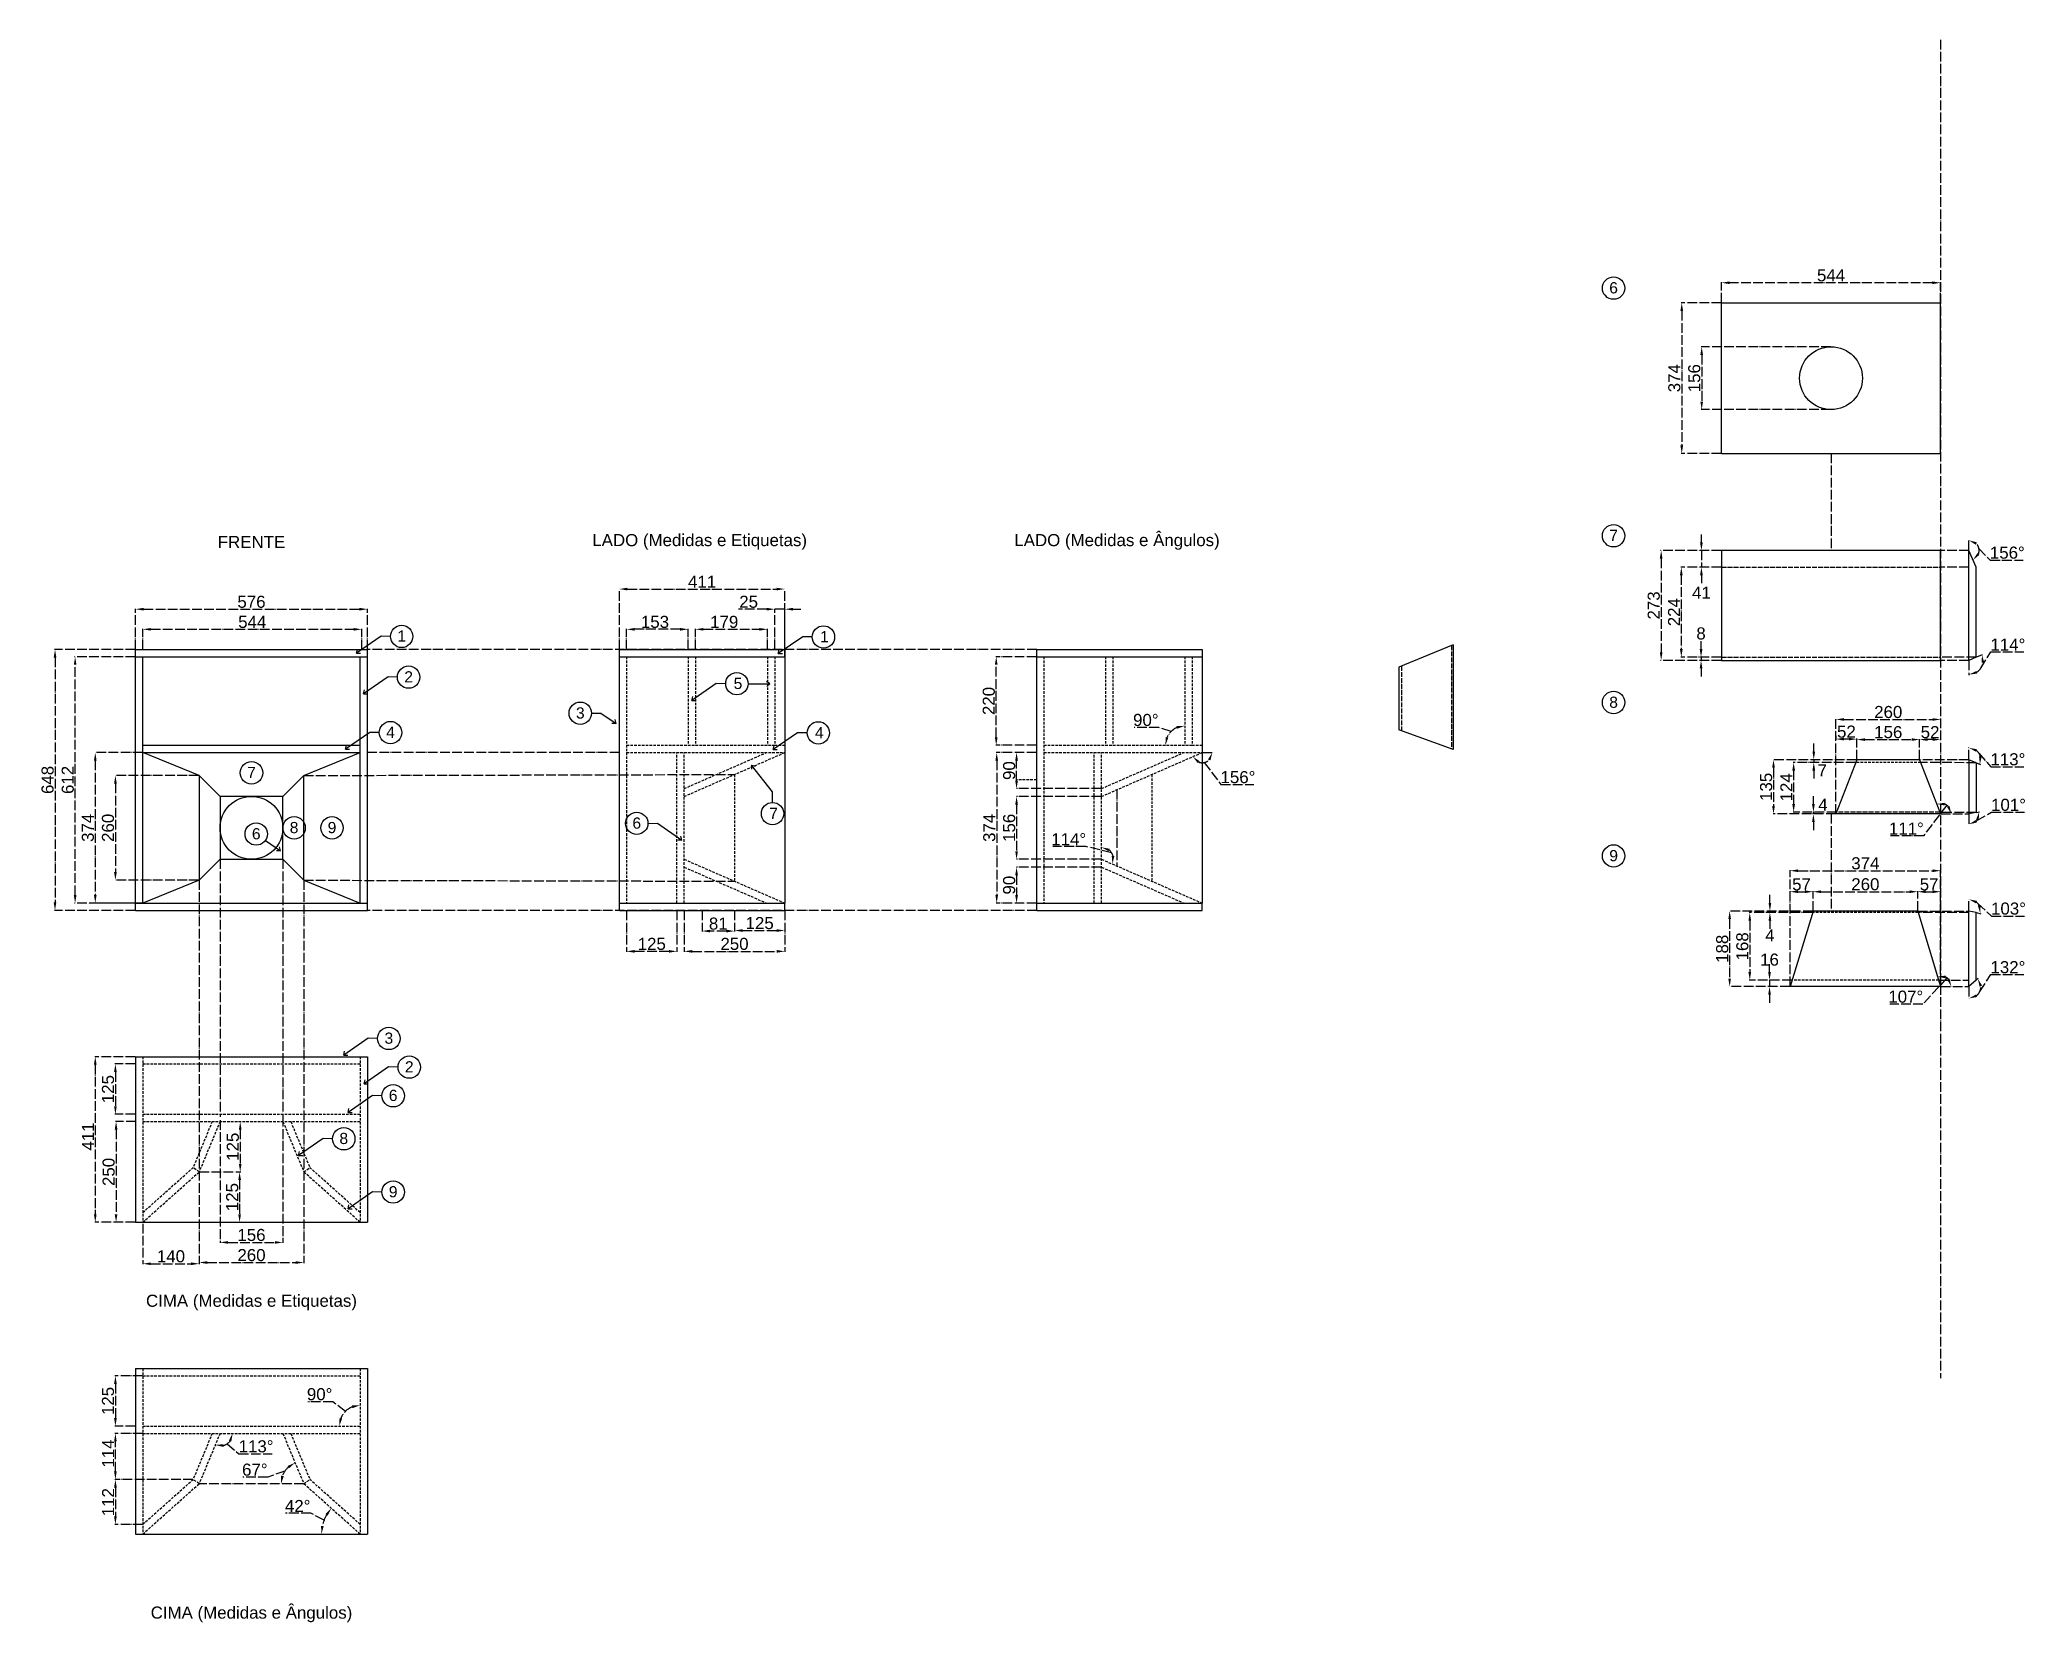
# Model space of a CAD drawing. Header units: millimetres. Extents: x -238 to 4694, y -1768 to 2162.
import ezdxf
from ezdxf.enums import TextEntityAlignment as Align

# ---------------------------------------------------------------- set-up
doc = ezdxf.new("R2010")
doc.units = ezdxf.units.MM
for name, pattern in [('ACAD_ISO02W100', [15, 12, -3]), ('ACAD_ISO04W100', [30, 24, -3, 0, -3]), ('HIDDEN', [9.525, 6.35, -3.175])]:
    doc.linetypes.add(name, pattern=pattern)
doc.layers.add('Etiquetas', color=7, linetype='Continuous')
doc.layers.add('Interior', color=7, linetype='HIDDEN')
doc.layers.add('Linhas apoio', color=8, linetype='ACAD_ISO04W100', transparency=0.3)
doc.styles.get("Standard").update_dxf_attribs({"font": 'arial.ttf'})
doc.dimstyles.new('roy-1', dxfattribs={"dimtxt": 30, "dimasz": 20, "dimexe": 1.25, "dimexo": 0.625, "dimgap": 3, "dimtad": 3, "dimtoh": 1, "dimdec": 0, "dimtxsty": 'Standard', "dimcen": 2.5, "dimadec": 0, "dimazin": 0, "dimtfac": 1, "dimtdec": 0, "dimtmove": 0, "dimatfit": 2, "dimfxl": 1, "dimarcsym": 0})

msp = doc.modelspace()

# ---------------------------------------------------------------- texts
at = {"char_height": 30, "attachment_point": 5}
for s, width, heights, insert in [('LADO (Medidas e Ângulos)', 535.578, [73.6], (2437.8, 915)), ('FRENTE', 72.158, [75.7], (288, 915)), ('LADO (Medidas e Etiquetas)', 594.433, [94.3], (1401.2, 915)), ('CIMA (Medidas e Etiquetas)', 659.827, [75.7], (288, -973.8)), ('CIMA (Medidas e Ângulos)', 659.827, [75.7], (288, -1748.2))]:
    msp.add_mtext_dynamic_manual_height_columns(s, width=width, gutter_width=12.5, heights=heights, dxfattribs=dict(at, insert=insert))

# ---------------------------------------------------------------- blocks, each defined once
blk = doc.blocks.new('*D19')
at = {"layer": 'Defpoints', "color": 0, "transparency": 16777216}
for p in [(576, 748), (0, 648), (576, 648)]:
    blk.add_point(p, dxfattribs=at)
at = {"layer": 'Linhas apoio', "color": 0, "linetype": 'ACAD_ISO04W100', "lineweight": -2, "transparency": 16777216}
for p, q in [((0, 648.6), (0, 749.3)), ((20, 748), (556, 748)), ((576, 648.6), (576, 749.3))]:
    blk.add_line(p, q, dxfattribs=at)
at = {"layer": 'Linhas apoio', "color": 0, "transparency": 16777216}
for points in [[(20, 751.3), (20, 744.7), (0, 748)], [(556, 751.3), (556, 744.7), (576, 748)]]:
    blk.add_solid(points, dxfattribs=at)
at = {"layer": 'Linhas apoio', "color": 0, "transparency": 16777216, "insert": (288, 766.3), "char_height": 30, "attachment_point": 5}
blk.add_mtext('576', dxfattribs=at)
blk = doc.blocks.new('PLACA Nº')
blk.add_circle((0, 0), 27.8)
blk.add_attdef('XX', text='', height=27.8).set_placement((-0.5, -13.2), align=Align.CENTER)
blk = doc.blocks.new('*D10')
at = {"layer": 'Defpoints', "color": 0, "transparency": 16777216}
for p in [(0, 648), (0, 0), (-200, 0)]:
    blk.add_point(p, dxfattribs=at)
at = {"layer": 'Linhas apoio', "color": 0, "linetype": 'ACAD_ISO04W100', "lineweight": -2, "transparency": 16777216}
for p, q in [((-0.6, 648), (-201.3, 648)), ((-200, 628), (-200, 20)), ((-0.6, 0), (-201.3, 0))]:
    blk.add_line(p, q, dxfattribs=at)
at = {"layer": 'Linhas apoio', "color": 0, "transparency": 16777216}
for points in [[(-203.3, 628), (-196.7, 628), (-200, 648)], [(-203.3, 20), (-196.7, 20), (-200, 0)]]:
    blk.add_solid(points, dxfattribs=at)
at = {"layer": 'Linhas apoio', "color": 0, "transparency": 16777216, "insert": (-218.3, 324), "char_height": 30, "attachment_point": 5, "rotation": 90}
blk.add_mtext('648', dxfattribs=at)
blk = doc.blocks.new('*D11')
at = {"layer": 'Defpoints', "color": 0, "transparency": 16777216}
for p in [(-150, 630), (0, 630), (0, 18)]:
    blk.add_point(p, dxfattribs=at)
at = {"layer": 'Linhas apoio', "color": 0, "linetype": 'ACAD_ISO04W100', "lineweight": -2, "transparency": 16777216}
for p, q in [((-0.6, 630), (-151.3, 630)), ((-150, 38), (-150, 610)), ((-0.6, 18), (-151.3, 18))]:
    blk.add_line(p, q, dxfattribs=at)
at = {"layer": 'Linhas apoio', "color": 0, "transparency": 16777216}
for points in [[(-153.3, 610), (-146.7, 610), (-150, 630)], [(-153.3, 38), (-146.7, 38), (-150, 18)]]:
    blk.add_solid(points, dxfattribs=at)
at = {"layer": 'Linhas apoio', "color": 0, "transparency": 16777216, "insert": (-168.3, 324), "char_height": 30, "attachment_point": 5, "rotation": 90}
blk.add_mtext('612', dxfattribs=at)
blk = doc.blocks.new('*D12')
at = {"layer": 'Defpoints', "color": 0, "transparency": 16777216}
for p in [(1612.7, 798), (1201.7, 648), (1612.7, 648)]:
    blk.add_point(p, dxfattribs=at)
at = {"layer": 'Linhas apoio', "color": 0, "linetype": 'ACAD_ISO04W100', "lineweight": -2, "transparency": 16777216}
for p, q in [((1201.7, 648.6), (1201.7, 799.3)), ((1221.7, 798), (1592.7, 798)), ((1612.7, 648.6), (1612.7, 799.3))]:
    blk.add_line(p, q, dxfattribs=at)
at = {"layer": 'Linhas apoio', "color": 0, "transparency": 16777216}
for points in [[(1221.7, 801.3), (1221.7, 794.7), (1201.7, 798)], [(1592.7, 801.3), (1592.7, 794.7), (1612.7, 798)]]:
    blk.add_solid(points, dxfattribs=at)
at = {"layer": 'Linhas apoio', "color": 0, "transparency": 16777216, "insert": (1407.2, 816.1), "char_height": 30, "attachment_point": 5}
blk.add_mtext('411', dxfattribs=at)
blk = doc.blocks.new('*D6')
at = {"layer": 'Defpoints', "color": 0, "transparency": 16777216}
for p in [(1569.7, 698), (1390.7, 648), (1569.7, 648)]:
    blk.add_point(p, dxfattribs=at)
at = {"layer": 'Linhas apoio', "color": 0, "linetype": 'ACAD_ISO04W100', "lineweight": -2, "transparency": 16777216}
for p, q in [((1390.7, 648.6), (1390.7, 699.3)), ((1410.7, 698), (1549.7, 698)), ((1569.7, 648.6), (1569.7, 699.3))]:
    blk.add_line(p, q, dxfattribs=at)
at = {"layer": 'Linhas apoio', "color": 0, "transparency": 16777216}
for points in [[(1410.7, 701.3), (1410.7, 694.7), (1390.7, 698)], [(1549.7, 701.3), (1549.7, 694.7), (1569.7, 698)]]:
    blk.add_solid(points, dxfattribs=at)
at = {"layer": 'Linhas apoio', "color": 0, "transparency": 16777216, "insert": (1462.2, 716.3), "char_height": 30, "attachment_point": 5}
blk.add_mtext('179', dxfattribs=at)
blk = doc.blocks.new('*D7')
at = {"layer": 'Defpoints', "color": 0, "transparency": 16777216}
for p in [(1219.7, 698), (1219.7, 648), (1372.7, 648)]:
    blk.add_point(p, dxfattribs=at)
at = {"layer": 'Linhas apoio', "color": 0, "linetype": 'ACAD_ISO04W100', "lineweight": -2, "transparency": 16777216}
for p, q in [((1219.7, 648.6), (1219.7, 699.3)), ((1352.7, 698), (1239.7, 698)), ((1372.7, 648.6), (1372.7, 699.3))]:
    blk.add_line(p, q, dxfattribs=at)
at = {"layer": 'Linhas apoio', "color": 0, "transparency": 16777216}
for points in [[(1239.7, 701.3), (1239.7, 694.7), (1219.7, 698)], [(1352.7, 701.3), (1352.7, 694.7), (1372.7, 698)]]:
    blk.add_solid(points, dxfattribs=at)
at = {"layer": 'Linhas apoio', "color": 0, "transparency": 16777216, "insert": (1290.2, 716.3), "char_height": 30, "attachment_point": 5}
blk.add_mtext('153', dxfattribs=at)
blk = doc.blocks.new('*D13')
at = {"layer": 'Defpoints', "color": 0, "transparency": 16777216}
for p in [(0, -363.3), (-100, -774.4), (0, -774.4)]:
    blk.add_point(p, dxfattribs=at)
at = {"layer": 'Linhas apoio', "color": 0, "linetype": 'ACAD_ISO04W100', "lineweight": -2, "transparency": 16777216}
for p, q in [((-0.6, -363.3), (-101.2, -363.3)), ((-100, -383.3), (-100, -754.4)), ((-0.6, -774.4), (-101.2, -774.4))]:
    blk.add_line(p, q, dxfattribs=at)
at = {"layer": 'Linhas apoio', "color": 0, "transparency": 16777216}
for points in [[(-103.3, -383.3), (-96.7, -383.3), (-100, -363.3)], [(-103.3, -754.4), (-96.7, -754.4), (-100, -774.4)]]:
    blk.add_solid(points, dxfattribs=at)
at = {"layer": 'Linhas apoio', "color": 0, "transparency": 16777216, "insert": (-118.1, -561.4), "char_height": 30, "attachment_point": 5, "rotation": 90}
blk.add_mtext('411', dxfattribs=at)
blk = doc.blocks.new('*D8')
at = {"layer": 'Defpoints', "color": 0, "transparency": 16777216}
for p in [(0, -381.3), (-50, -506.3), (0, -506.3)]:
    blk.add_point(p, dxfattribs=at)
at = {"layer": 'Linhas apoio', "color": 0, "linetype": 'ACAD_ISO04W100', "lineweight": -2, "transparency": 16777216}
for p, q in [((-0.6, -381.3), (-51.2, -381.3)), ((-50, -401.3), (-50, -486.3)), ((-0.6, -506.3), (-51.2, -506.3))]:
    blk.add_line(p, q, dxfattribs=at)
at = {"layer": 'Linhas apoio', "color": 0, "transparency": 16777216}
for points in [[(-53.3, -401.3), (-46.7, -401.3), (-50, -381.3)], [(-53.3, -486.3), (-46.7, -486.3), (-50, -506.3)]]:
    blk.add_solid(points, dxfattribs=at)
at = {"layer": 'Linhas apoio', "color": 0, "transparency": 16777216, "insert": (-68.3, -443.8), "char_height": 30, "attachment_point": 5, "rotation": 90}
blk.add_mtext('125', dxfattribs=at)
blk = doc.blocks.new('*D14')
at = {"layer": 'Defpoints', "color": 0, "transparency": 16777216}
for p in [(1.1, -524.3), (-48.3, -774.4), (0, -774.4)]:
    blk.add_point(p, dxfattribs=at)
at = {"layer": 'Linhas apoio', "color": 0, "linetype": 'ACAD_ISO04W100', "lineweight": -2, "transparency": 16777216}
for p, q in [((0.5, -524.3), (-49.6, -524.3)), ((-48.3, -544.3), (-48.3, -754.4)), ((-0.6, -774.4), (-49.6, -774.4))]:
    blk.add_line(p, q, dxfattribs=at)
at = {"layer": 'Linhas apoio', "color": 0, "transparency": 16777216}
for points in [[(-51.7, -544.3), (-45, -544.3), (-48.3, -524.3)], [(-51.7, -754.4), (-45, -754.4), (-48.3, -774.4)]]:
    blk.add_solid(points, dxfattribs=at)
at = {"layer": 'Linhas apoio', "color": 0, "transparency": 16777216, "insert": (-66.7, -649.4), "char_height": 30, "attachment_point": 5, "rotation": 90}
blk.add_mtext('250', dxfattribs=at)
blk = doc.blocks.new('*D15')
at = {"layer": 'Defpoints', "color": 0, "transparency": 16777216}
for p in [(158, -646.4), (18, -777.4), (158, -877.4)]:
    blk.add_point(p, dxfattribs=at)
at = {"layer": 'Linhas apoio', "color": 0, "linetype": 'ACAD_ISO04W100', "lineweight": -2, "transparency": 16777216}
for p, q in [((158, -647), (158, -878.6)), ((18, -778), (18, -878.6)), ((38, -877.4), (138, -877.4))]:
    blk.add_line(p, q, dxfattribs=at)
at = {"layer": 'Linhas apoio', "color": 0, "transparency": 16777216}
for points in [[(38, -874.1), (38, -880.7), (18, -877.4)], [(138, -874.1), (138, -880.7), (158, -877.4)]]:
    blk.add_solid(points, dxfattribs=at)
at = {"layer": 'Linhas apoio', "color": 0, "transparency": 16777216, "insert": (88, -859.1), "char_height": 30, "attachment_point": 5}
blk.add_mtext('140', dxfattribs=at)
blk = doc.blocks.new('*D16')
at = {"layer": 'Defpoints', "color": 0, "transparency": 16777216}
for p in [(158, -646.4), (418, -646.4), (418, -874.4)]:
    blk.add_point(p, dxfattribs=at)
at = {"layer": 'Linhas apoio', "color": 0, "linetype": 'ACAD_ISO04W100', "lineweight": -2, "transparency": 16777216}
for p, q in [((158, -647), (158, -875.6)), ((418, -647), (418, -875.6)), ((178, -874.4), (398, -874.4))]:
    blk.add_line(p, q, dxfattribs=at)
at = {"layer": 'Linhas apoio', "color": 0, "transparency": 16777216}
for points in [[(178, -871.1), (178, -877.7), (158, -874.4)], [(398, -871.1), (398, -877.7), (418, -874.4)]]:
    blk.add_solid(points, dxfattribs=at)
at = {"layer": 'Linhas apoio', "color": 0, "transparency": 16777216, "insert": (288, -856.1), "char_height": 30, "attachment_point": 5}
blk.add_mtext('260', dxfattribs=at)
blk = doc.blocks.new('*D17')
at = {"layer": 'Defpoints', "color": 0, "transparency": 16777216}
for p in [(1587.7, 748), (1587.7, 648), (1612.7, 630)]:
    blk.add_point(p, dxfattribs=at)
at = {"layer": 'Linhas apoio', "color": 0, "linetype": 'ACAD_ISO04W100', "lineweight": -2, "transparency": 16777216}
for p, q in [((1567.7, 748), (1498, 748)), ((1587.7, 648.6), (1587.7, 749.3)), ((1612.7, 748), (1587.7, 748)), ((1612.7, 630.6), (1612.7, 749.3)), ((1632.7, 748), (1652.7, 748))]:
    blk.add_line(p, q, dxfattribs=at)
at = {"layer": 'Linhas apoio', "color": 0, "transparency": 16777216}
for points in [[(1567.7, 751.3), (1567.7, 744.7), (1587.7, 748)], [(1632.7, 751.3), (1632.7, 744.7), (1612.7, 748)]]:
    blk.add_solid(points, dxfattribs=at)
at = {"layer": 'Linhas apoio', "color": 0, "transparency": 16777216, "insert": (1522.8, 766.3), "char_height": 30, "attachment_point": 5}
blk.add_mtext('25', dxfattribs=at)
blk = doc.blocks.new('*D9')
at = {"layer": 'Defpoints', "color": 0, "transparency": 16777216}
for p in [(18, 392), (-100, 18), (18, 18)]:
    blk.add_point(p, dxfattribs=at)
at = {"layer": 'Linhas apoio', "color": 0, "linetype": 'ACAD_ISO04W100', "lineweight": -2, "transparency": 16777216}
for p, q in [((17.4, 392), (-101.3, 392)), ((-100, 372), (-100, 38)), ((17.4, 18), (-101.3, 18))]:
    blk.add_line(p, q, dxfattribs=at)
at = {"layer": 'Linhas apoio', "color": 0, "transparency": 16777216}
for points in [[(-103.3, 372), (-96.7, 372), (-100, 392)], [(-103.3, 38), (-96.7, 38), (-100, 18)]]:
    blk.add_solid(points, dxfattribs=at)
at = {"layer": 'Linhas apoio', "color": 0, "transparency": 16777216, "insert": (-118.3, 205), "char_height": 30, "attachment_point": 5, "rotation": 90}
blk.add_mtext('374', dxfattribs=at)
blk = doc.blocks.new('*D18')
at = {"layer": 'Defpoints', "color": 0, "transparency": 16777216}
for p in [(158, 335), (-50, 75), (158, 75)]:
    blk.add_point(p, dxfattribs=at)
at = {"layer": 'Linhas apoio', "color": 0, "linetype": 'ACAD_ISO04W100', "lineweight": -2, "transparency": 16777216}
for p, q in [((157.4, 335), (-51.3, 335)), ((-50, 315), (-50, 95)), ((157.4, 75), (-51.3, 75))]:
    blk.add_line(p, q, dxfattribs=at)
at = {"layer": 'Linhas apoio', "color": 0, "transparency": 16777216}
for points in [[(-53.3, 315), (-46.7, 315), (-50, 335)], [(-53.3, 95), (-46.7, 95), (-50, 75)]]:
    blk.add_solid(points, dxfattribs=at)
at = {"layer": 'Linhas apoio', "color": 0, "transparency": 16777216, "insert": (-68.3, 205), "char_height": 30, "attachment_point": 5, "rotation": 90}
blk.add_mtext('260', dxfattribs=at)
blk = doc.blocks.new('*D20')
at = {"layer": 'Defpoints', "color": 0, "transparency": 16777216}
for p in [(3939.4, 893.7), (3889.4, 852.4), (3939.4, 852.4)]:
    blk.add_point(p, dxfattribs=at)
at = {"layer": 'Linhas apoio', "color": 0, "linetype": 'ACAD_ISO04W100', "lineweight": -2, "transparency": 16777216}
for p, q in [((3938.7, 893.7), (3888.1, 893.7)), ((3889.4, 913.7), (3889.4, 933.7)), ((3889.4, 893.7), (3889.4, 852.4)), ((3938.7, 852.4), (3888.1, 852.4)), ((3889.4, 832.4), (3889.4, 812.4))]:
    blk.add_line(p, q, dxfattribs=at)
at = {"layer": 'Linhas apoio', "color": 0, "transparency": 16777216}
for points in [[(3886, 913.7), (3892.7, 913.7), (3889.4, 893.7)], [(3886, 832.4), (3892.7, 832.4), (3889.4, 852.4)]]:
    blk.add_solid(points, dxfattribs=at)
at = {"layer": 'Linhas apoio', "color": 0, "transparency": 16777216, "insert": (3889.4, 788.8), "char_height": 30, "attachment_point": 5}
blk.add_mtext('41', dxfattribs=at)
blk = doc.blocks.new('*D21')
at = {"layer": 'Defpoints', "color": 0, "transparency": 16777216}
for p in [(3939.4, 893.7), (3789.4, 620.9), (3939.4, 620.9)]:
    blk.add_point(p, dxfattribs=at)
at = {"layer": 'Linhas apoio', "color": 0, "linetype": 'ACAD_ISO04W100', "lineweight": -2, "transparency": 16777216}
for p, q in [((3938.7, 893.7), (3788.1, 893.7)), ((3789.4, 873.7), (3789.4, 640.9)), ((3938.7, 620.9), (3788.1, 620.9))]:
    blk.add_line(p, q, dxfattribs=at)
at = {"layer": 'Linhas apoio', "color": 0, "transparency": 16777216}
for points in [[(3786, 873.7), (3792.7, 873.7), (3789.4, 893.7)], [(3786, 640.9), (3792.7, 640.9), (3789.4, 620.9)]]:
    blk.add_solid(points, dxfattribs=at)
at = {"layer": 'Linhas apoio', "color": 0, "transparency": 16777216, "insert": (3771, 757.3), "char_height": 30, "attachment_point": 5, "rotation": 90}
blk.add_mtext('273', dxfattribs=at)
blk = doc.blocks.new('*D22')
at = {"layer": 'Defpoints', "color": 0, "transparency": 16777216}
for p in [(3939.4, 852.4), (3839.4, 628.8), (3939.4, 628.8)]:
    blk.add_point(p, dxfattribs=at)
at = {"layer": 'Linhas apoio', "color": 0, "linetype": 'ACAD_ISO04W100', "lineweight": -2, "transparency": 16777216}
for p, q in [((3938.7, 852.4), (3838.1, 852.4)), ((3839.4, 832.4), (3839.4, 648.8)), ((3938.8, 628.8), (3838.1, 628.8))]:
    blk.add_line(p, q, dxfattribs=at)
at = {"layer": 'Linhas apoio', "color": 0, "transparency": 16777216}
for points in [[(3836, 832.4), (3842.7, 832.4), (3839.4, 852.4)], [(3836, 648.8), (3842.7, 648.8), (3839.4, 628.8)]]:
    blk.add_solid(points, dxfattribs=at)
at = {"layer": 'Linhas apoio', "color": 0, "transparency": 16777216, "insert": (3821.3, 740.6), "char_height": 30, "attachment_point": 5, "rotation": 90}
blk.add_mtext('224', dxfattribs=at)
blk = doc.blocks.new('*D23')
at = {"layer": 'Defpoints', "color": 0, "transparency": 16777216}
for p in [(3888.4, 620.9), (3939.4, 628.8), (3939.4, 620.9)]:
    blk.add_point(p, dxfattribs=at)
at = {"layer": 'Linhas apoio', "color": 0, "linetype": 'ACAD_ISO04W100', "lineweight": -2, "transparency": 16777216}
for p, q in [((3888.4, 648.8), (3888.4, 668.8)), ((3938.8, 628.8), (3887.2, 628.8)), ((3938.7, 620.9), (3887.2, 620.9)), ((3888.4, 628.8), (3888.4, 620.9)), ((3888.4, 600.9), (3888.4, 580.9))]:
    blk.add_line(p, q, dxfattribs=at)
at = {"layer": 'Linhas apoio', "color": 0, "transparency": 16777216}
for points in [[(3885.1, 648.8), (3891.8, 648.8), (3888.4, 628.8)], [(3885.1, 600.9), (3891.8, 600.9), (3888.4, 620.9)]]:
    blk.add_solid(points, dxfattribs=at)
at = {"layer": 'Linhas apoio', "color": 0, "transparency": 16777216, "insert": (3888.4, 687.6), "char_height": 30, "attachment_point": 5}
blk.add_mtext('8', dxfattribs=at)
blk = doc.blocks.new('*D24')
at = {"layer": 'Defpoints', "color": 0, "transparency": 16777216}
for p in [(210, -519.9), (366, -512.4), (366, -824.4)]:
    blk.add_point(p, dxfattribs=at)
at = {"layer": 'Linhas apoio', "color": 0, "linetype": 'ACAD_ISO04W100', "lineweight": -2, "transparency": 16777216}
for p, q in [((210, -520.5), (210, -825.6)), ((366, -513), (366, -825.6)), ((230, -824.4), (346, -824.4))]:
    blk.add_line(p, q, dxfattribs=at)
at = {"layer": 'Linhas apoio', "color": 0, "transparency": 16777216}
for points in [[(230, -821.1), (230, -827.7), (210, -824.4)], [(346, -821.1), (346, -827.7), (366, -824.4)]]:
    blk.add_solid(points, dxfattribs=at)
at = {"layer": 'Linhas apoio', "color": 0, "transparency": 16777216, "insert": (288, -806.1), "char_height": 30, "attachment_point": 5}
blk.add_mtext('156', dxfattribs=at)
blk = doc.blocks.new('*D25')
at = {"layer": 'Defpoints', "color": 0, "transparency": 16777216}
for p in [(561.9, 698), (18, 648), (561.9, 648)]:
    blk.add_point(p, dxfattribs=at)
at = {"layer": 'Linhas apoio', "color": 0, "linetype": 'ACAD_ISO04W100', "lineweight": -2, "transparency": 16777216}
for p, q in [((18, 648.6), (18, 699.3)), ((38, 698), (541.9, 698)), ((561.9, 648.6), (561.9, 699.3))]:
    blk.add_line(p, q, dxfattribs=at)
at = {"layer": 'Linhas apoio', "color": 0, "transparency": 16777216}
for points in [[(38, 701.3), (38, 694.7), (18, 698)], [(541.9, 701.3), (541.9, 694.7), (561.9, 698)]]:
    blk.add_solid(points, dxfattribs=at)
at = {"layer": 'Linhas apoio', "color": 0, "transparency": 16777216, "insert": (289.9, 716.3), "char_height": 30, "attachment_point": 5}
blk.add_mtext('544', dxfattribs=at)
blk = doc.blocks.new('*D29')
at = {"layer": 'Defpoints', "color": 0, "transparency": 16777216}
for p in [(2238.3, 392), (2139, 18), (2238.3, 18)]:
    blk.add_point(p, dxfattribs=at)
at = {"layer": 'Linhas apoio', "color": 0, "linetype": 'ACAD_ISO04W100', "lineweight": -2, "transparency": 16777216}
for p, q in [((2237.7, 392), (2137.8, 392)), ((2139, 372), (2139, 38)), ((2237.7, 18), (2137.8, 18))]:
    blk.add_line(p, q, dxfattribs=at)
at = {"layer": 'Linhas apoio', "color": 0, "transparency": 16777216}
for points in [[(2135.7, 372), (2142.3, 372), (2139, 392)], [(2135.7, 38), (2142.3, 38), (2139, 18)]]:
    blk.add_solid(points, dxfattribs=at)
at = {"layer": 'Linhas apoio', "color": 0, "transparency": 16777216, "insert": (2120.7, 205), "char_height": 30, "attachment_point": 5, "rotation": 90}
blk.add_mtext('374', dxfattribs=at)
blk = doc.blocks.new('*D26')
at = {"layer": 'Defpoints', "color": 0, "transparency": 16777216}
for p in [(2137.8, 630), (2238.3, 630), (2238.3, 410)]:
    blk.add_point(p, dxfattribs=at)
at = {"layer": 'Linhas apoio', "color": 0, "linetype": 'ACAD_ISO04W100', "lineweight": -2, "transparency": 16777216}
for p, q in [((2237.7, 630), (2136.5, 630)), ((2137.8, 430), (2137.8, 610)), ((2237.7, 410), (2136.5, 410))]:
    blk.add_line(p, q, dxfattribs=at)
at = {"layer": 'Linhas apoio', "color": 0, "transparency": 16777216}
for points in [[(2134.4, 610), (2141.1, 610), (2137.8, 630)], [(2134.4, 430), (2141.1, 430), (2137.8, 410)]]:
    blk.add_solid(points, dxfattribs=at)
at = {"layer": 'Linhas apoio', "color": 0, "transparency": 16777216, "insert": (2119.4, 520), "char_height": 30, "attachment_point": 5, "rotation": 90}
blk.add_mtext('220', dxfattribs=at)
blk = doc.blocks.new('*D27')
at = {"layer": 'Defpoints', "color": 0, "transparency": 16777216}
for p in [(2188.3, 392), (2188.3, 392), (2399.3, 302.4)]:
    blk.add_point(p, dxfattribs=at)
at = {"layer": 'Linhas apoio', "color": 0, "linetype": 'ACAD_ISO04W100', "lineweight": -2, "transparency": 16777216}
for p, q in [((2187.7, 392), (2187.1, 392)), ((2188.3, 322.4), (2188.3, 372)), ((2398.7, 302.4), (2187.1, 302.4))]:
    blk.add_line(p, q, dxfattribs=at)
at = {"layer": 'Linhas apoio', "color": 0, "transparency": 16777216}
for points in [[(2185, 372), (2191.7, 372), (2188.3, 392)], [(2185, 322.4), (2191.7, 322.4), (2188.3, 302.4)]]:
    blk.add_solid(points, dxfattribs=at)
at = {"layer": 'Linhas apoio', "color": 0, "transparency": 16777216, "insert": (2170, 347.2), "char_height": 30, "attachment_point": 5, "rotation": 90}
blk.add_mtext('90', dxfattribs=at)
blk = doc.blocks.new('*D30')
at = {"layer": 'Defpoints', "color": 0, "transparency": 16777216}
for p in [(2399.3, 283), (2188.3, 127), (2399.3, 127)]:
    blk.add_point(p, dxfattribs=at)
at = {"layer": 'Linhas apoio', "color": 0, "linetype": 'ACAD_ISO04W100', "lineweight": -2, "transparency": 16777216}
for p, q in [((2398.7, 283), (2187.1, 283)), ((2188.3, 263), (2188.3, 147)), ((2398.7, 127), (2187.1, 127))]:
    blk.add_line(p, q, dxfattribs=at)
at = {"layer": 'Linhas apoio', "color": 0, "transparency": 16777216}
for points in [[(2185, 263), (2191.7, 263), (2188.3, 283)], [(2185, 147), (2191.7, 147), (2188.3, 127)]]:
    blk.add_solid(points, dxfattribs=at)
at = {"layer": 'Linhas apoio', "color": 0, "transparency": 16777216, "insert": (2170, 205), "char_height": 30, "attachment_point": 5, "rotation": 90}
blk.add_mtext('156', dxfattribs=at)
blk = doc.blocks.new('*D28')
at = {"layer": 'Defpoints', "color": 0, "transparency": 16777216}
for p in [(2399.3, 107.4), (2188.3, 18), (2188.3, 18)]:
    blk.add_point(p, dxfattribs=at)
at = {"layer": 'Linhas apoio', "color": 0, "linetype": 'ACAD_ISO04W100', "lineweight": -2, "transparency": 16777216}
for p, q in [((2398.7, 107.4), (2187.1, 107.4)), ((2188.3, 87.4), (2188.3, 38)), ((2187.7, 18), (2187.1, 18))]:
    blk.add_line(p, q, dxfattribs=at)
at = {"layer": 'Linhas apoio', "color": 0, "transparency": 16777216}
for points in [[(2185, 87.4), (2191.7, 87.4), (2188.3, 107.4)], [(2185, 38), (2191.7, 38), (2188.3, 18)]]:
    blk.add_solid(points, dxfattribs=at)
at = {"layer": 'Linhas apoio', "color": 0, "transparency": 16777216, "insert": (2170, 62.7), "char_height": 30, "attachment_point": 5, "rotation": 90}
blk.add_mtext('90', dxfattribs=at)
blk = doc.blocks.new('*D31')
at = {"layer": 'Defpoints', "color": 0, "transparency": 16777216}
for p in [(4553.8, 893.7), (4553.8, 620.9), (4553.8, 620.9), (4573.2, 629.4), (4575.5, 593)]:
    blk.add_point(p, dxfattribs=at)
at = {"layer": 'Linhas apoio', "color": 0, "linetype": 'ACAD_ISO04W100', "lineweight": -2, "transparency": 16777216}
for p, q in [((4583.3, 601.6), (4607.9, 641.9)), ((4607.9, 641.9), (4690.3, 641.9)), ((4553.8, 620.3), (4553.8, 584.3)), ((4573.8, 629.7), (4587.3, 635.6))]:
    blk.add_line(p, q, dxfattribs=at)
blk.add_arc((4553.8, 620.9), 35.3, 302.8723, 350.685, dxfattribs=at)
at = {"layer": 'Linhas apoio', "color": 0, "transparency": 16777216}
for points in [[(4573.9, 588.1), (4572, 594.5), (4553.8, 585.6)], [(4585.3, 614.8), (4591.9, 615.6), (4586.2, 635.1)]]:
    blk.add_solid(points, dxfattribs=at)
at = {"layer": 'Linhas apoio', "color": 0, "transparency": 16777216, "insert": (4650.6, 660), "char_height": 30, "attachment_point": 5}
blk.add_mtext('114°', dxfattribs=at)
blk = doc.blocks.new('*D32')
at = {"layer": 'Defpoints', "color": 0, "transparency": 16777216}
for p in [(4553.8, 893.7), (4553.8, 893.7), (4573.8, 909.2), (4571.8, 852.4), (4553.8, 620.9)]:
    blk.add_point(p, dxfattribs=at)
at = {"layer": 'Linhas apoio', "color": 0, "linetype": 'ACAD_ISO04W100', "lineweight": -2, "transparency": 16777216}
for p, q in [((4553.8, 894.3), (4553.8, 920.2)), ((4578.5, 898.8), (4606.4, 869.9)), ((4606.4, 869.9), (4688.8, 869.9))]:
    blk.add_line(p, q, dxfattribs=at)
blk.add_arc((4553.8, 893.7), 25.3, 340.0886, 43.4686, dxfattribs=at)
at = {"layer": 'Linhas apoio', "color": 0, "transparency": 16777216}
for points in [[(4570.8, 908), (4573.5, 914.1), (4553.8, 919)], [(4580, 882.8), (4575.1, 887.3), (4563.9, 870.5)]]:
    blk.add_solid(points, dxfattribs=at)
at = {"layer": 'Linhas apoio', "color": 0, "transparency": 16777216, "insert": (4649.1, 888.2), "char_height": 30, "attachment_point": 5}
blk.add_mtext('156°', dxfattribs=at)
blk = doc.blocks.new('*D34')
at = {"layer": 'Defpoints', "color": 0, "transparency": 16777216}
for p in [(1487.7, 0), (1612.7, 0), (1612.7, -50)]:
    blk.add_point(p, dxfattribs=at)
at = {"layer": 'Linhas apoio', "color": 0, "linetype": 'ACAD_ISO04W100', "lineweight": -2, "transparency": 16777216}
for p, q in [((1487.7, -0.6), (1487.7, -51.3)), ((1612.7, -0.6), (1612.7, -51.3)), ((1507.7, -50), (1592.7, -50))]:
    blk.add_line(p, q, dxfattribs=at)
at = {"layer": 'Linhas apoio', "color": 0, "transparency": 16777216}
for points in [[(1507.7, -46.7), (1507.7, -53.3), (1487.7, -50)], [(1592.7, -46.7), (1592.7, -53.3), (1612.7, -50)]]:
    blk.add_solid(points, dxfattribs=at)
at = {"layer": 'Linhas apoio', "color": 0, "transparency": 16777216, "insert": (1550.2, -31.7), "char_height": 30, "attachment_point": 5}
blk.add_mtext('125', dxfattribs=at)
blk = doc.blocks.new('*D35')
at = {"layer": 'Defpoints', "color": 0, "transparency": 16777216}
for p in [(1407.2, 0), (1487.7, 0), (1407.2, -51.3)]:
    blk.add_point(p, dxfattribs=at)
at = {"layer": 'Linhas apoio', "color": 0, "linetype": 'ACAD_ISO04W100', "lineweight": -2, "transparency": 16777216}
for p, q in [((1407.2, -0.6), (1407.2, -52.5)), ((1487.7, -0.6), (1487.7, -52.5)), ((1467.7, -51.3), (1427.2, -51.3))]:
    blk.add_line(p, q, dxfattribs=at)
at = {"layer": 'Linhas apoio', "color": 0, "transparency": 16777216}
for points in [[(1427.2, -47.9), (1427.2, -54.6), (1407.2, -51.3)], [(1467.7, -47.9), (1467.7, -54.6), (1487.7, -51.3)]]:
    blk.add_solid(points, dxfattribs=at)
at = {"layer": 'Linhas apoio', "color": 0, "transparency": 16777216, "insert": (1447.4, -32.9), "char_height": 30, "attachment_point": 5}
blk.add_mtext('81', dxfattribs=at)
blk = doc.blocks.new('*D36')
at = {"layer": 'Defpoints', "color": 0, "transparency": 16777216}
for p in [(4431.3, 424.2), (4483.4, 433.2), (4431.3, 374.2)]:
    blk.add_point(p, dxfattribs=at)
at = {"layer": 'Linhas apoio', "color": 0, "linetype": 'ACAD_ISO04W100', "lineweight": -2, "transparency": 16777216}
for p, q in [((4431.3, 374.8), (4431.3, 425.4)), ((4463.4, 424.2), (4451.3, 424.2)), ((4483.4, 432.6), (4483.4, 422.9))]:
    blk.add_line(p, q, dxfattribs=at)
at = {"layer": 'Linhas apoio', "color": 0, "transparency": 16777216}
for points in [[(4451.3, 427.5), (4451.3, 420.9), (4431.3, 424.2)], [(4463.4, 427.5), (4463.4, 420.9), (4483.4, 424.2)]]:
    blk.add_solid(points, dxfattribs=at)
at = {"layer": 'Linhas apoio', "color": 0, "transparency": 16777216, "insert": (4457.3, 442.5), "char_height": 30, "attachment_point": 5}
blk.add_mtext('52', dxfattribs=at)
blk = doc.blocks.new('*D38')
at = {"layer": 'Defpoints', "color": 0, "transparency": 16777216}
for p in [(4431.3, 424.2), (4275.6, 374.2), (4431.3, 374.2)]:
    blk.add_point(p, dxfattribs=at)
at = {"layer": 'Linhas apoio', "color": 0, "linetype": 'ACAD_ISO04W100', "lineweight": -2, "transparency": 16777216}
for p, q in [((4275.6, 374.8), (4275.6, 425.4)), ((4295.6, 424.2), (4411.3, 424.2)), ((4431.3, 374.8), (4431.3, 425.4))]:
    blk.add_line(p, q, dxfattribs=at)
at = {"layer": 'Linhas apoio', "color": 0, "transparency": 16777216}
for points in [[(4295.6, 427.5), (4295.6, 420.9), (4275.6, 424.2)], [(4411.3, 427.5), (4411.3, 420.9), (4431.3, 424.2)]]:
    blk.add_solid(points, dxfattribs=at)
at = {"layer": 'Linhas apoio', "color": 0, "transparency": 16777216, "insert": (4353.4, 442.5), "char_height": 30, "attachment_point": 5}
blk.add_mtext('156', dxfattribs=at)
blk = doc.blocks.new('*D39')
at = {"layer": 'Defpoints', "color": 0, "transparency": 16777216}
for p in [(4483.4, 474.2), (4483.4, 474.2), (4223.4, 239.5)]:
    blk.add_point(p, dxfattribs=at)
at = {"layer": 'Linhas apoio', "color": 0, "linetype": 'ACAD_ISO04W100', "lineweight": -2, "transparency": 16777216}
for p, q in [((4223.4, 240.1), (4223.4, 475.4)), ((4243.4, 474.2), (4463.4, 474.2)), ((4483.4, 474.8), (4483.4, 475.4))]:
    blk.add_line(p, q, dxfattribs=at)
at = {"layer": 'Linhas apoio', "color": 0, "transparency": 16777216}
for points in [[(4243.4, 477.5), (4243.4, 470.9), (4223.4, 474.2)], [(4463.4, 477.5), (4463.4, 470.9), (4483.4, 474.2)]]:
    blk.add_solid(points, dxfattribs=at)
at = {"layer": 'Linhas apoio', "color": 0, "transparency": 16777216, "insert": (4353.4, 492.5), "char_height": 30, "attachment_point": 5}
blk.add_mtext('260', dxfattribs=at)
blk = doc.blocks.new('*D41')
at = {"layer": 'Defpoints', "color": 0, "transparency": 16777216}
for p in [(4571.8, 397.7), (4553.8, 374.2), (4553.8, 374.2), (4571.7, 366.7), (4553.7, 239.5)]:
    blk.add_point(p, dxfattribs=at)
at = {"layer": 'Linhas apoio', "color": 0, "linetype": 'ACAD_ISO04W100', "lineweight": -2, "transparency": 16777216}
for p, q in [((4553.8, 374.8), (4553.8, 405.1)), ((4572.2, 366.5), (4582.3, 362.3)), ((4578.5, 390.6), (4608, 356.8)), ((4608, 356.8), (4690.3, 356.8))]:
    blk.add_line(p, q, dxfattribs=at)
blk.add_arc((4553.8, 374.2), 29.7, 16.7238, 50.5662, dxfattribs=at)
at = {"layer": 'Linhas apoio', "color": 0, "transparency": 16777216}
for points in [[(4571.5, 394), (4573.7, 400.2), (4553.8, 403.8)], [(4585.5, 382.5), (4578.8, 382.9), (4581.1, 362.7)]]:
    blk.add_solid(points, dxfattribs=at)
at = {"layer": 'Linhas apoio', "color": 0, "transparency": 16777216, "insert": (4650.6, 375.1), "char_height": 30, "attachment_point": 5}
blk.add_mtext('113°', dxfattribs=at)
blk = doc.blocks.new('*D42')
at = {"layer": 'Defpoints', "color": 0, "transparency": 16777216}
for p in [(4553.8, 383.2), (4553.7, 239.5), (4553.7, 239.5), (4567.9, 218), (4571.7, 242.9)]:
    blk.add_point(p, dxfattribs=at)
at = {"layer": 'Linhas apoio', "color": 0, "linetype": 'ACAD_ISO04W100', "lineweight": -2, "transparency": 16777216}
for p, q in [((4553.7, 238.8), (4553.7, 212.5)), ((4572.3, 243), (4580.2, 244.5)), ((4573.5, 223), (4609.5, 243.7)), ((4609.5, 243.7), (4691.8, 243.7))]:
    blk.add_line(p, q, dxfattribs=at)
blk.add_arc((4553.7, 239.5), 25.7, 315.6976, 324.9938, dxfattribs=at)
at = {"layer": 'Linhas apoio', "color": 0, "transparency": 16777216}
for points in [[(4573.4, 218.4), (4570.8, 224.5), (4553.7, 213.7)], [(4571.5, 225.4), (4578.1, 224), (4579, 244.2)]]:
    blk.add_solid(points, dxfattribs=at)
at = {"layer": 'Linhas apoio', "color": 0, "transparency": 16777216, "insert": (4652.1, 262), "char_height": 30, "attachment_point": 5}
blk.add_mtext('101°', dxfattribs=at)
blk = doc.blocks.new('*D48')
at = {"layer": 'Defpoints', "color": 0, "transparency": 16777216}
for p in [(4168.4, 367.4), (4272.9, 367.4), (4275.6, 374.2)]:
    blk.add_point(p, dxfattribs=at)
at = {"layer": 'Linhas apoio', "color": 0, "linetype": 'ACAD_ISO04W100', "lineweight": -2, "transparency": 16777216}
for p, q in [((4168.4, 394.2), (4168.4, 414.2)), ((4274.9, 374.2), (4167.2, 374.2)), ((4272.3, 367.4), (4167.2, 367.4)), ((4168.4, 374.2), (4168.4, 367.4)), ((4168.4, 347.4), (4168.4, 327.4))]:
    blk.add_line(p, q, dxfattribs=at)
at = {"layer": 'Linhas apoio', "color": 0, "transparency": 16777216}
for points in [[(4165.1, 394.2), (4171.8, 394.2), (4168.4, 374.2)], [(4165.1, 347.4), (4171.8, 347.4), (4168.4, 367.4)]]:
    blk.add_solid(points, dxfattribs=at)
at = {"layer": 'Linhas apoio', "color": 0, "transparency": 16777216, "insert": (4189.6, 347.9), "char_height": 30, "attachment_point": 5}
blk.add_mtext('7', dxfattribs=at)
blk = doc.blocks.new('*D49')
at = {"layer": 'Defpoints', "color": 0, "transparency": 16777216}
for p in [(4275.6, 374.2), (4068.4, 239.5), (4223.4, 239.5)]:
    blk.add_point(p, dxfattribs=at)
at = {"layer": 'Linhas apoio', "color": 0, "linetype": 'ACAD_ISO04W100', "lineweight": -2, "transparency": 16777216}
for p, q in [((4274.9, 374.2), (4067.2, 374.2)), ((4068.4, 354.2), (4068.4, 259.5)), ((4222.8, 239.5), (4067.2, 239.5))]:
    blk.add_line(p, q, dxfattribs=at)
at = {"layer": 'Linhas apoio', "color": 0, "transparency": 16777216}
for points in [[(4065.1, 354.2), (4071.8, 354.2), (4068.4, 374.2)], [(4065.1, 259.5), (4071.8, 259.5), (4068.4, 239.5)]]:
    blk.add_solid(points, dxfattribs=at)
at = {"layer": 'Linhas apoio', "color": 0, "transparency": 16777216, "insert": (4050.1, 306.8), "char_height": 30, "attachment_point": 5, "rotation": 90}
blk.add_mtext('135', dxfattribs=at)
blk = doc.blocks.new('*D50')
at = {"layer": 'Defpoints', "color": 0, "transparency": 16777216}
for p in [(4272.9, 367.4), (4118.4, 243.9), (4225.1, 243.9)]:
    blk.add_point(p, dxfattribs=at)
at = {"layer": 'Linhas apoio', "color": 0, "linetype": 'ACAD_ISO04W100', "lineweight": -2, "transparency": 16777216}
for p, q in [((4272.3, 367.4), (4117.2, 367.4)), ((4118.4, 347.4), (4118.4, 263.9)), ((4224.5, 243.9), (4117.2, 243.9))]:
    blk.add_line(p, q, dxfattribs=at)
at = {"layer": 'Linhas apoio', "color": 0, "transparency": 16777216}
for points in [[(4115.1, 347.4), (4121.8, 347.4), (4118.4, 367.4)], [(4115.1, 263.9), (4121.8, 263.9), (4118.4, 243.9)]]:
    blk.add_solid(points, dxfattribs=at)
at = {"layer": 'Linhas apoio', "color": 0, "transparency": 16777216, "insert": (4100.4, 305.6), "char_height": 30, "attachment_point": 5, "rotation": 90}
blk.add_mtext('124', dxfattribs=at)
blk = doc.blocks.new('*D51')
at = {"layer": 'Defpoints', "color": 0, "transparency": 16777216}
for p in [(4167.5, 239.5), (4223.4, 239.5), (4225.1, 243.9)]:
    blk.add_point(p, dxfattribs=at)
at = {"layer": 'Linhas apoio', "color": 0, "linetype": 'ACAD_ISO04W100', "lineweight": -2, "transparency": 16777216}
for p, q in [((4167.5, 263.9), (4167.5, 283.9)), ((4224.5, 243.9), (4166.2, 243.9)), ((4222.8, 239.5), (4166.2, 239.5)), ((4167.5, 243.9), (4167.5, 239.5)), ((4167.5, 219.5), (4167.5, 199.5))]:
    blk.add_line(p, q, dxfattribs=at)
at = {"layer": 'Linhas apoio', "color": 0, "transparency": 16777216}
for points in [[(4164.2, 263.9), (4170.8, 263.9), (4167.5, 243.9)], [(4164.2, 219.5), (4170.8, 219.5), (4167.5, 239.5)]]:
    blk.add_solid(points, dxfattribs=at)
at = {"layer": 'Linhas apoio', "color": 0, "transparency": 16777216, "insert": (4191.2, 262.3), "char_height": 30, "attachment_point": 5}
blk.add_mtext('4', dxfattribs=at)
blk = doc.blocks.new('*D61')
at = {"layer": 'Defpoints', "color": 0, "transparency": 16777216}
for p in [(4483.5, 98.5), (4109.5, -189.1), (4483.5, -189.1)]:
    blk.add_point(p, dxfattribs=at)
at = {"layer": 'Linhas apoio', "color": 0, "linetype": 'ACAD_ISO04W100', "lineweight": -2, "transparency": 16777216}
for p, q in [((4109.5, -188.4), (4109.5, 99.8)), ((4483.5, -188.4), (4483.5, 99.8)), ((4129.5, 98.5), (4463.5, 98.5))]:
    blk.add_line(p, q, dxfattribs=at)
at = {"layer": 'Linhas apoio', "color": 0, "transparency": 16777216}
for points in [[(4129.5, 101.9), (4129.5, 95.2), (4109.5, 98.5)], [(4463.5, 101.9), (4463.5, 95.2), (4483.5, 98.5)]]:
    blk.add_solid(points, dxfattribs=at)
at = {"layer": 'Linhas apoio', "color": 0, "transparency": 16777216, "insert": (4296.5, 116.8), "char_height": 30, "attachment_point": 5}
blk.add_mtext('374', dxfattribs=at)
blk = doc.blocks.new('*D52')
at = {"layer": 'Defpoints', "color": 0, "transparency": 16777216}
for p in [(4426.5, -1.5), (4109.5, -187.9), (4483.5, -189.1), (4483.5, -189.1), (4505.1, -173.6)]:
    blk.add_point(p, dxfattribs=at)
at = {"layer": 'Linhas apoio', "color": 0, "linetype": 'ACAD_ISO04W100', "lineweight": -2, "transparency": 16777216}
for p, q in [((4499.3, -167.7), (4439.6, -232.7)), ((4484.1, -189.1), (4511.3, -189.1)), ((4439.6, -232.7), (4357.2, -232.7))]:
    blk.add_line(p, q, dxfattribs=at)
blk.add_arc((4483.5, -189.1), 26.6, 43.9363, 62.7903, dxfattribs=at)
at = {"layer": 'Linhas apoio', "color": 0, "transparency": 16777216}
for points in [[(4495.3, -168.7), (4495.9, -162.1), (4475.7, -163.6)], [(4505.7, -169.3), (4499.5, -171.8), (4510.1, -189.1)]]:
    blk.add_solid(points, dxfattribs=at)
at = {"layer": 'Linhas apoio', "color": 0, "transparency": 16777216, "insert": (4396.9, -214.4), "char_height": 30, "attachment_point": 5}
blk.add_mtext('107°', dxfattribs=at)
blk = doc.blocks.new('*D53')
at = {"layer": 'Defpoints', "color": 0, "transparency": 16777216}
for p in [(4570.1, 22.5), (4553.8, -1.5), (4553.8, -1.5), (4571.8, -5.5), (4553.8, -189.1)]:
    blk.add_point(p, dxfattribs=at)
at = {"layer": 'Linhas apoio', "color": 0, "linetype": 'ACAD_ISO04W100', "lineweight": -2, "transparency": 16777216}
for p, q in [((4553.8, -0.9), (4553.8, 28.7)), ((4576.4, 16.6), (4609.5, -13.9)), ((4572.4, -5.6), (4583.3, -8.1)), ((4609.5, -13.9), (4691.8, -13.9))]:
    blk.add_line(p, q, dxfattribs=at)
blk.add_arc((4553.8, -1.5), 28.9, 27.827, 49.5635, dxfattribs=at)
at = {"layer": 'Linhas apoio', "color": 0, "transparency": 16777216}
for points in [[(4571.4, 17.4), (4573.7, 23.7), (4553.8, 27.5)], [(4582.7, 12.5), (4576.1, 11.6), (4582.1, -7.8)]]:
    blk.add_solid(points, dxfattribs=at)
at = {"layer": 'Linhas apoio', "color": 0, "transparency": 16777216, "insert": (4652.1, 4.4), "char_height": 30, "attachment_point": 5}
blk.add_mtext('103°', dxfattribs=at)
blk = doc.blocks.new('*D54')
at = {"layer": 'Defpoints', "color": 0, "transparency": 16777216}
for p in [(4553.8, -1.5), (4553.8, -189.1), (4553.8, -189.1), (4571.8, -173.1), (4574.3, -210.4)]:
    blk.add_point(p, dxfattribs=at)
at = {"layer": 'Linhas apoio', "color": 0, "linetype": 'ACAD_ISO04W100', "lineweight": -2, "transparency": 16777216}
for p, q in [((4553.8, -189.7), (4553.8, -219.9)), ((4572.3, -172.7), (4576.9, -168.6)), ((4580.8, -201.2), (4608, -159.5)), ((4608, -159.5), (4690.3, -159.5))]:
    blk.add_line(p, q, dxfattribs=at)
blk.add_arc((4553.8, -189.1), 29.6, 309.56, 2.0176, dxfattribs=at)
at = {"layer": 'Linhas apoio', "color": 0, "transparency": 16777216}
for points in [[(4580.3, -189.3), (4586.4, -186.8), (4575.9, -169.5)], [(4573.8, -215), (4571.5, -208.7), (4553.8, -218.6)]]:
    blk.add_solid(points, dxfattribs=at)
at = {"layer": 'Linhas apoio', "color": 0, "transparency": 16777216, "insert": (4650.6, -141.1), "char_height": 30, "attachment_point": 5}
blk.add_mtext('132°', dxfattribs=at)
blk = doc.blocks.new('*D55')
at = {"layer": 'Defpoints', "color": 0, "transparency": 16777216}
for p in [(4059.5, -5.5), (4165.2, -5.5), (4166.5, -1.5)]:
    blk.add_point(p, dxfattribs=at)
at = {"layer": 'Linhas apoio', "color": 0, "linetype": 'ACAD_ISO04W100', "lineweight": -2, "transparency": 16777216}
for p, q in [((4059.5, 18.5), (4059.5, 38.5)), ((4165.8, -1.5), (4058.2, -1.5)), ((4164.6, -5.5), (4058.2, -5.5)), ((4059.5, -1.5), (4059.5, -5.5)), ((4059.5, -25.5), (4059.5, -45.5))]:
    blk.add_line(p, q, dxfattribs=at)
at = {"layer": 'Linhas apoio', "color": 0, "transparency": 16777216}
for points in [[(4056.1, 18.5), (4062.8, 18.5), (4059.5, -1.5)], [(4056.1, -25.5), (4062.8, -25.5), (4059.5, -5.5)]]:
    blk.add_solid(points, dxfattribs=at)
at = {"layer": 'Linhas apoio', "color": 0, "transparency": 16777216, "insert": (4059.5, -62), "char_height": 30, "attachment_point": 5}
blk.add_mtext('4', dxfattribs=at)
blk = doc.blocks.new('*D56')
at = {"layer": 'Defpoints', "color": 0, "transparency": 16777216}
for p in [(4166.5, -1.5), (3959.5, -189.1), (4109.5, -189.1)]:
    blk.add_point(p, dxfattribs=at)
at = {"layer": 'Linhas apoio', "color": 0, "linetype": 'ACAD_ISO04W100', "lineweight": -2, "transparency": 16777216}
for p, q in [((4165.8, -1.5), (3958.2, -1.5)), ((3959.5, -21.5), (3959.5, -169.1)), ((4108.8, -189.1), (3958.2, -189.1))]:
    blk.add_line(p, q, dxfattribs=at)
at = {"layer": 'Linhas apoio', "color": 0, "transparency": 16777216}
for points in [[(3956.1, -21.5), (3962.8, -21.5), (3959.5, -1.5)], [(3956.1, -169.1), (3962.8, -169.1), (3959.5, -189.1)]]:
    blk.add_solid(points, dxfattribs=at)
at = {"layer": 'Linhas apoio', "color": 0, "transparency": 16777216, "insert": (3941.1, -95.3), "char_height": 30, "attachment_point": 5, "rotation": 90}
blk.add_mtext('188', dxfattribs=at)
blk = doc.blocks.new('*D57')
at = {"layer": 'Defpoints', "color": 0, "transparency": 16777216}
for p in [(4165.2, -5.5), (4009.5, -173.1), (4114.3, -173.1)]:
    blk.add_point(p, dxfattribs=at)
at = {"layer": 'Linhas apoio', "color": 0, "linetype": 'ACAD_ISO04W100', "lineweight": -2, "transparency": 16777216}
for p, q in [((4164.6, -5.5), (4008.2, -5.5)), ((4009.5, -25.5), (4009.5, -153.1)), ((4113.7, -173.1), (4008.2, -173.1))]:
    blk.add_line(p, q, dxfattribs=at)
at = {"layer": 'Linhas apoio', "color": 0, "transparency": 16777216}
for points in [[(4006.1, -25.5), (4012.8, -25.5), (4009.5, -5.5)], [(4006.1, -153.1), (4012.8, -153.1), (4009.5, -173.1)]]:
    blk.add_solid(points, dxfattribs=at)
at = {"layer": 'Linhas apoio', "color": 0, "transparency": 16777216, "insert": (3991.1, -89.3), "char_height": 30, "attachment_point": 5, "rotation": 90}
blk.add_mtext('168', dxfattribs=at)
blk = doc.blocks.new('*D58')
at = {"layer": 'Defpoints', "color": 0, "transparency": 16777216}
for p in [(4058.5, -189.1), (4109.5, -189.1), (4114.3, -173.1)]:
    blk.add_point(p, dxfattribs=at)
at = {"layer": 'Linhas apoio', "color": 0, "linetype": 'ACAD_ISO04W100', "lineweight": -2, "transparency": 16777216}
for p, q in [((4058.5, -153.1), (4058.5, -133.1)), ((4113.7, -173.1), (4057.3, -173.1)), ((4108.8, -189.1), (4057.3, -189.1)), ((4058.5, -173.1), (4058.5, -189.1)), ((4058.5, -209.1), (4058.5, -229.1))]:
    blk.add_line(p, q, dxfattribs=at)
at = {"layer": 'Linhas apoio', "color": 0, "transparency": 16777216}
for points in [[(4055.2, -153.1), (4061.9, -153.1), (4058.5, -173.1)], [(4055.2, -209.1), (4061.9, -209.1), (4058.5, -189.1)]]:
    blk.add_solid(points, dxfattribs=at)
at = {"layer": 'Linhas apoio', "color": 0, "transparency": 16777216, "insert": (4058.5, -122.4), "char_height": 30, "attachment_point": 5}
blk.add_mtext('16', dxfattribs=at)
blk = doc.blocks.new('*D62')
at = {"layer": 'Defpoints', "color": 0, "transparency": 16777216}
for p in [(4426.5, 46.4), (4166.5, -1.5), (4426.5, -1.5)]:
    blk.add_point(p, dxfattribs=at)
at = {"layer": 'Linhas apoio', "color": 0, "linetype": 'ACAD_ISO04W100', "lineweight": -2, "transparency": 16777216}
for p, q in [((4166.5, -0.9), (4166.5, 47.6)), ((4186.5, 46.4), (4406.5, 46.4)), ((4426.5, -0.9), (4426.5, 47.6))]:
    blk.add_line(p, q, dxfattribs=at)
at = {"layer": 'Linhas apoio', "color": 0, "transparency": 16777216}
for points in [[(4186.5, 49.7), (4186.5, 43), (4166.5, 46.4)], [(4406.5, 49.7), (4406.5, 43), (4426.5, 46.4)]]:
    blk.add_solid(points, dxfattribs=at)
at = {"layer": 'Linhas apoio', "color": 0, "transparency": 16777216, "insert": (4296.5, 64.7), "char_height": 30, "attachment_point": 5}
blk.add_mtext('260', dxfattribs=at)
blk = doc.blocks.new('*D59')
at = {"layer": 'Defpoints', "color": 0, "transparency": 16777216}
for p in [(4109.5, 46.4), (4166.5, 46.4), (4166.5, 46.4)]:
    blk.add_point(p, dxfattribs=at)
at = {"layer": 'Linhas apoio', "color": 0, "linetype": 'ACAD_ISO04W100', "lineweight": -2, "transparency": 16777216}
for p, q in [((4109.5, 47), (4109.5, 47.6)), ((4129.5, 46.4), (4146.5, 46.4)), ((4166.5, 47), (4166.5, 47.6))]:
    blk.add_line(p, q, dxfattribs=at)
at = {"layer": 'Linhas apoio', "color": 0, "transparency": 16777216}
for points in [[(4129.5, 49.7), (4129.5, 43), (4109.5, 46.4)], [(4146.5, 49.7), (4146.5, 43), (4166.5, 46.4)]]:
    blk.add_solid(points, dxfattribs=at)
at = {"layer": 'Linhas apoio', "color": 0, "transparency": 16777216, "insert": (4138, 64.6), "char_height": 30, "attachment_point": 5}
blk.add_mtext('57', dxfattribs=at)
blk = doc.blocks.new('*D60')
at = {"layer": 'Defpoints', "color": 0, "transparency": 16777216}
for p in [(4426.5, 46.4), (4483.5, 46.4), (4483.5, 46.4)]:
    blk.add_point(p, dxfattribs=at)
at = {"layer": 'Linhas apoio', "color": 0, "linetype": 'ACAD_ISO04W100', "lineweight": -2, "transparency": 16777216}
for p, q in [((4426.5, 47), (4426.5, 47.6)), ((4446.5, 46.4), (4463.5, 46.4)), ((4483.5, 47), (4483.5, 47.6))]:
    blk.add_line(p, q, dxfattribs=at)
at = {"layer": 'Linhas apoio', "color": 0, "transparency": 16777216}
for points in [[(4446.5, 49.7), (4446.5, 43), (4426.5, 46.4)], [(4463.5, 49.7), (4463.5, 43), (4483.5, 46.4)]]:
    blk.add_solid(points, dxfattribs=at)
at = {"layer": 'Linhas apoio', "color": 0, "transparency": 16777216, "insert": (4455, 64.6), "char_height": 30, "attachment_point": 5}
blk.add_mtext('57', dxfattribs=at)
blk = doc.blocks.new('*D63')
at = {"layer": 'Defpoints', "color": 0, "transparency": 16777216}
for p in [(4431.3, 374.2), (4504.7, 255.5), (4223.4, 239.5), (4483.5, 239.5), (4483.5, 239.5)]:
    blk.add_point(p, dxfattribs=at)
at = {"layer": 'Linhas apoio', "color": 0, "linetype": 'ACAD_ISO04W100', "lineweight": -2, "transparency": 16777216}
for p, q in [((4498.5, 261.4), (4441.1, 185.1)), ((4484.1, 239.5), (4511.3, 239.5)), ((4441.1, 185.1), (4358.7, 185.1))]:
    blk.add_line(p, q, dxfattribs=at)
blk.add_arc((4483.5, 239.5), 26.6, 44.1111, 67.0506, dxfattribs=at)
at = {"layer": 'Linhas apoio', "color": 0, "transparency": 16777216}
for points in [[(4493.8, 260.6), (4493.9, 267.3), (4473.8, 264.3)], [(4505.7, 259.2), (4499.5, 256.7), (4510.1, 239.5)]]:
    blk.add_solid(points, dxfattribs=at)
at = {"layer": 'Linhas apoio', "color": 0, "transparency": 16777216, "insert": (4398.4, 203.2), "char_height": 30, "attachment_point": 5}
blk.add_mtext('111°', dxfattribs=at)
blk = doc.blocks.new('*D64')
at = {"layer": 'Defpoints', "color": 0, "transparency": 16777216}
for p in [(3939.3, 1558.6), (3939.3, 1508.6), (4483.3, 1508.6)]:
    blk.add_point(p, dxfattribs=at)
at = {"layer": 'Linhas apoio', "color": 0, "linetype": 'ACAD_ISO04W100', "lineweight": -2, "transparency": 16777216}
for p, q in [((3939.3, 1509.2), (3939.3, 1559.8)), ((4463.3, 1558.6), (3959.3, 1558.6)), ((4483.3, 1509.2), (4483.3, 1559.8))]:
    blk.add_line(p, q, dxfattribs=at)
at = {"layer": 'Linhas apoio', "color": 0, "transparency": 16777216}
for points in [[(3959.3, 1561.9), (3959.3, 1555.3), (3939.3, 1558.6)], [(4463.3, 1561.9), (4463.3, 1555.3), (4483.3, 1558.6)]]:
    blk.add_solid(points, dxfattribs=at)
at = {"layer": 'Linhas apoio', "color": 0, "transparency": 16777216, "insert": (4211.3, 1576.9), "char_height": 30, "attachment_point": 5}
blk.add_mtext('544', dxfattribs=at)
blk = doc.blocks.new('*D65')
at = {"layer": 'Defpoints', "color": 0, "transparency": 16777216}
for p in [(3939.3, 1508.6), (3840.5, 1134.6), (3939.3, 1134.6)]:
    blk.add_point(p, dxfattribs=at)
at = {"layer": 'Linhas apoio', "color": 0, "linetype": 'ACAD_ISO04W100', "lineweight": -2, "transparency": 16777216}
for p, q in [((3938.7, 1508.6), (3839.3, 1508.6)), ((3840.5, 1488.6), (3840.5, 1154.6)), ((3938.7, 1134.6), (3839.3, 1134.6))]:
    blk.add_line(p, q, dxfattribs=at)
at = {"layer": 'Linhas apoio', "color": 0, "transparency": 16777216}
for points in [[(3837.2, 1488.6), (3843.9, 1488.6), (3840.5, 1508.6)], [(3837.2, 1154.6), (3843.9, 1154.6), (3840.5, 1134.6)]]:
    blk.add_solid(points, dxfattribs=at)
at = {"layer": 'Linhas apoio', "color": 0, "transparency": 16777216, "insert": (3822.2, 1321.6), "char_height": 30, "attachment_point": 5, "rotation": 90}
blk.add_mtext('374', dxfattribs=at)
blk = doc.blocks.new('*D66')
at = {"layer": 'Defpoints', "color": 0, "transparency": 16777216}
for p in [(4211.3, 1399.6), (3890, 1243.6), (4211.3, 1243.6)]:
    blk.add_point(p, dxfattribs=at)
at = {"layer": 'Linhas apoio', "color": 0, "linetype": 'ACAD_ISO04W100', "lineweight": -2, "transparency": 16777216}
for p, q in [((4210.7, 1399.6), (3888.8, 1399.6)), ((3890, 1379.6), (3890, 1263.6)), ((4210.7, 1243.6), (3888.8, 1243.6))]:
    blk.add_line(p, q, dxfattribs=at)
at = {"layer": 'Linhas apoio', "color": 0, "transparency": 16777216}
for points in [[(3886.7, 1379.6), (3893.4, 1379.6), (3890, 1399.6)], [(3886.7, 1263.6), (3893.4, 1263.6), (3890, 1243.6)]]:
    blk.add_solid(points, dxfattribs=at)
at = {"layer": 'Linhas apoio', "color": 0, "transparency": 16777216, "insert": (3871.7, 1321.6), "char_height": 30, "attachment_point": 5, "rotation": 90}
blk.add_mtext('156', dxfattribs=at)
blk = doc.blocks.new('*D70')
at = {"layer": 'Defpoints', "color": 0, "transparency": 16777216}
for p in [(1219.7, 0), (1344.7, 0), (1219.7, -101.7)]:
    blk.add_point(p, dxfattribs=at)
at = {"layer": 'Linhas apoio', "color": 0, "linetype": 'ACAD_ISO04W100', "lineweight": -2, "transparency": 16777216}
for p, q in [((1219.7, -0.6), (1219.7, -102.9)), ((1344.7, -0.6), (1344.7, -102.9)), ((1324.7, -101.7), (1239.7, -101.7))]:
    blk.add_line(p, q, dxfattribs=at)
at = {"layer": 'Linhas apoio', "color": 0, "transparency": 16777216}
for points in [[(1239.7, -98.3), (1239.7, -105), (1219.7, -101.7)], [(1324.7, -98.3), (1324.7, -105), (1344.7, -101.7)]]:
    blk.add_solid(points, dxfattribs=at)
at = {"layer": 'Linhas apoio', "color": 0, "transparency": 16777216, "insert": (1282.2, -83.3), "char_height": 30, "attachment_point": 5}
blk.add_mtext('125', dxfattribs=at)
blk = doc.blocks.new('*D71')
at = {"layer": 'Defpoints', "color": 0, "transparency": 16777216}
for p in [(2399.3, 392), (2643.1, 367.5), (2649.3, 392), (2649.3, 392), (2399.3, 283)]:
    blk.add_point(p, dxfattribs=at)
at = {"layer": 'Linhas apoio', "color": 0, "linetype": 'ACAD_ISO04W100', "lineweight": -2, "transparency": 16777216}
for p, q in [((2650, 392), (2675.9, 392)), ((2654.5, 367.2), (2695.6, 312.5)), ((2695.6, 312.5), (2777.9, 312.5))]:
    blk.add_line(p, q, dxfattribs=at)
blk.add_arc((2649.3, 392), 25.3, 250.0886, 313.4686, dxfattribs=at)
at = {"layer": 'Linhas apoio', "color": 0, "transparency": 16777216}
for points in [[(2638.4, 365.8), (2643, 370.6), (2626.1, 381.9)], [(2663.7, 374.9), (2669.8, 372.3), (2674.6, 392)]]:
    blk.add_solid(points, dxfattribs=at)
at = {"layer": 'Linhas apoio', "color": 0, "transparency": 16777216, "insert": (2738.2, 330.8), "char_height": 30, "attachment_point": 5}
blk.add_mtext('156°', dxfattribs=at)
blk = doc.blocks.new('*D73')
at = {"layer": 'Defpoints', "color": 0, "transparency": 16777216}
for p in [(2399.3, 392), (2399.3, 127), (2428.1, 134.3), (2399.3, 18), (2649.3, 18)]:
    blk.add_point(p, dxfattribs=at)
at = {"layer": 'Linhas apoio', "color": 0, "linetype": 'ACAD_ISO04W100', "lineweight": -2, "transparency": 16777216}
for p, q in [((2360.5, 158.7), (2278.2, 158.7)), ((2424.2, 143.3), (2360.5, 158.7))]:
    blk.add_line(p, q, dxfattribs=at)
blk.add_arc((2399.3, 127), 29.7, 15.7787, 50.6641, dxfattribs=at)
at = {"layer": 'Linhas apoio', "color": 0, "transparency": 16777216}
for points in [[(2417, 146.8), (2419.3, 153.1), (2399.3, 156.7)], [(2431.2, 134.9), (2424.6, 135.3), (2426.6, 115.1)]]:
    blk.add_solid(points, dxfattribs=at)
at = {"layer": 'Linhas apoio', "color": 0, "transparency": 16777216, "insert": (2317.8, 176.7), "char_height": 30, "attachment_point": 5}
blk.add_mtext('114°', dxfattribs=at)
blk = doc.blocks.new('*D74')
at = {"layer": 'Defpoints', "color": 0, "transparency": 16777216}
for p in [(2606.3, 630), (2582.1, 452), (2244.3, 410), (2606.3, 410), (2624.3, 410)]:
    blk.add_point(p, dxfattribs=at)
at = {"layer": 'Linhas apoio', "color": 0, "linetype": 'ACAD_ISO04W100', "lineweight": -2, "transparency": 16777216}
for p, q in [((2541.9, 454.3), (2480, 454.3)), ((2572.1, 444.3), (2541.9, 454.3))]:
    blk.add_line(p, q, dxfattribs=at)
blk.add_arc((2606.3, 410), 48.5, 113.8145, 156.1855, dxfattribs=at)
at = {"layer": 'Linhas apoio', "color": 0, "transparency": 16777216}
for points in [[(2586.1, 457.6), (2587.4, 451.1), (2606.3, 458.5)], [(2565.2, 428.9), (2558.7, 430.3), (2557.9, 410)]]:
    blk.add_solid(points, dxfattribs=at)
at = {"layer": 'Linhas apoio', "color": 0, "transparency": 16777216, "insert": (2509.4, 472.7), "char_height": 30, "attachment_point": 5}
blk.add_mtext('90°', dxfattribs=at)
blk = doc.blocks.new('*D77')
at = {"layer": 'Defpoints', "color": 0, "transparency": 16777216}
for p in [(1362.7, 0), (1612.7, 0), (1612.7, -101.7)]:
    blk.add_point(p, dxfattribs=at)
at = {"layer": 'Linhas apoio', "color": 0, "linetype": 'ACAD_ISO04W100', "lineweight": -2, "transparency": 16777216}
for p, q in [((1362.7, -0.6), (1362.7, -102.9)), ((1612.7, -0.6), (1612.7, -102.9)), ((1382.7, -101.7), (1592.7, -101.7))]:
    blk.add_line(p, q, dxfattribs=at)
at = {"layer": 'Linhas apoio', "color": 0, "transparency": 16777216}
for points in [[(1382.7, -98.3), (1382.7, -105), (1362.7, -101.7)], [(1592.7, -98.3), (1592.7, -105), (1612.7, -101.7)]]:
    blk.add_solid(points, dxfattribs=at)
at = {"layer": 'Linhas apoio', "color": 0, "transparency": 16777216, "insert": (1487.7, -83.3), "char_height": 30, "attachment_point": 5}
blk.add_mtext('250', dxfattribs=at)
blk = doc.blocks.new('*D78')
at = {"layer": 'Defpoints', "color": 0, "transparency": 16777216}
for p in [(418, -1423.8), (464.7, -1525.7), (0, -1548.8), (558, -1548.8), (576, -1548.8)]:
    blk.add_point(p, dxfattribs=at)
at = {"layer": 'Linhas apoio', "color": 0, "linetype": 'ACAD_ISO04W100', "lineweight": -2, "transparency": 16777216}
for p, q in [((435.8, -1497.1), (372.7, -1497.1)), ((468.2, -1514.5), (435.8, -1497.1))]:
    blk.add_line(p, q, dxfattribs=at)
blk.add_arc((558, -1548.8), 96.1, 150.1872, 168.0525, dxfattribs=at)
at = {"layer": 'Linhas apoio', "color": 0, "transparency": 16777216}
for points in [[(467.3, -1529.2), (460.7, -1528.5), (461.9, -1548.8)], [(471.9, -1499.1), (477.3, -1503), (486.3, -1484.8)]]:
    blk.add_solid(points, dxfattribs=at)
at = {"layer": 'Linhas apoio', "color": 0, "transparency": 16777216, "insert": (402.8, -1479), "char_height": 30, "attachment_point": 5}
blk.add_mtext('42°', dxfattribs=at)
blk = doc.blocks.new('*D79')
at = {"layer": 'Defpoints', "color": 0, "transparency": 16777216}
for p in [(366, -1298.7), (158, -1423.8), (378, -1383.8), (418, -1423.8), (418, -1423.8)]:
    blk.add_point(p, dxfattribs=at)
at = {"layer": 'Linhas apoio', "color": 0, "linetype": 'ACAD_ISO04W100', "lineweight": -2, "transparency": 16777216}
for p, q in [((328.8, -1407.2), (266.7, -1407.2)), ((371, -1392.4), (328.8, -1407.2))]:
    blk.add_line(p, q, dxfattribs=at)
blk.add_arc((418, -1423.8), 56.5, 132.9635, 159.6157, dxfattribs=at)
at = {"layer": 'Linhas apoio', "color": 0, "transparency": 16777216}
for points in [[(377.7, -1379.6), (381.3, -1385.2), (396.3, -1371.6)], [(368.3, -1404.7), (361.7, -1403.5), (361.5, -1423.8)]]:
    blk.add_solid(points, dxfattribs=at)
at = {"layer": 'Linhas apoio', "color": 0, "transparency": 16777216, "insert": (296.3, -1388.9), "char_height": 30, "attachment_point": 5}
blk.add_mtext('67°', dxfattribs=at)
blk = doc.blocks.new('*D80')
at = {"layer": 'Defpoints', "color": 0, "transparency": 16777216}
for p in [(18, -1298.7), (210, -1298.7), (218, -1328.9), (558, -1298.7), (158, -1423.8)]:
    blk.add_point(p, dxfattribs=at)
at = {"layer": 'Linhas apoio', "color": 0, "linetype": 'ACAD_ISO04W100', "lineweight": -2, "transparency": 16777216}
for p, q in [((227.3, -1324.7), (256.7, -1349.4)), ((256.7, -1349.4), (339, -1349.4))]:
    blk.add_line(p, q, dxfattribs=at)
blk.add_arc((210, -1298.7), 31.2, 284.82, 322.6008, dxfattribs=at)
at = {"layer": 'Linhas apoio', "color": 0, "transparency": 16777216}
for points in [[(217.8, -1332.2), (218.2, -1325.5), (198, -1327.5)], [(231.6, -1316.6), (237.9, -1318.7), (241.2, -1298.7)]]:
    blk.add_solid(points, dxfattribs=at)
at = {"layer": 'Linhas apoio', "color": 0, "transparency": 16777216, "insert": (299.4, -1331), "char_height": 30, "attachment_point": 5}
blk.add_mtext('113°', dxfattribs=at)
blk = doc.blocks.new('*D81')
at = {"layer": 'Defpoints', "color": 0, "transparency": 16777216}
for p in [(558, -1155.7), (18, -1280.7), (532.1, -1235.8), (558, -1280.7), (558, -1548.8)]:
    blk.add_point(p, dxfattribs=at)
at = {"layer": 'Linhas apoio', "color": 0, "linetype": 'ACAD_ISO04W100', "lineweight": -2, "transparency": 16777216}
for p, q in [((489.7, -1220), (427.9, -1220)), ((521.3, -1244), (489.7, -1220))]:
    blk.add_line(p, q, dxfattribs=at)
blk.add_arc((558, -1280.7), 51.9, 112.2234, 157.7766, dxfattribs=at)
at = {"layer": 'Linhas apoio', "color": 0, "transparency": 16777216}
for points in [[(537.7, -1229.4), (539, -1236), (558, -1228.8)], [(513.2, -1261.7), (506.7, -1260.5), (506.1, -1280.7)]]:
    blk.add_solid(points, dxfattribs=at)
at = {"layer": 'Linhas apoio', "color": 0, "transparency": 16777216, "insert": (457.3, -1201.6), "char_height": 30, "attachment_point": 5}
blk.add_mtext('90°', dxfattribs=at)
blk = doc.blocks.new('*D82')
at = {"layer": 'Defpoints', "color": 0, "transparency": 16777216}
for p in [(-50, -1298.7), (18, -1298.7), (143, -1413.1)]:
    blk.add_point(p, dxfattribs=at)
at = {"layer": 'Linhas apoio', "color": 0, "linetype": 'ACAD_ISO04W100', "lineweight": -2, "transparency": 16777216}
for p, q in [((17.4, -1298.7), (-51.2, -1298.7)), ((-50, -1393.1), (-50, -1318.7)), ((142.3, -1413.1), (-51.2, -1413.1))]:
    blk.add_line(p, q, dxfattribs=at)
at = {"layer": 'Linhas apoio', "color": 0, "transparency": 16777216}
for points in [[(-53.3, -1318.7), (-46.7, -1318.7), (-50, -1298.7)], [(-53.3, -1393.1), (-46.7, -1393.1), (-50, -1413.1)]]:
    blk.add_solid(points, dxfattribs=at)
at = {"layer": 'Linhas apoio', "color": 0, "transparency": 16777216, "insert": (-68.1, -1348.6), "char_height": 30, "attachment_point": 5, "rotation": 90}
blk.add_mtext('114', dxfattribs=at)
blk = doc.blocks.new('*D84')
at = {"layer": 'Defpoints', "color": 0, "transparency": 16777216}
for p in [(143, -1413.1), (-50, -1524.6), (18, -1524.6)]:
    blk.add_point(p, dxfattribs=at)
at = {"layer": 'Linhas apoio', "color": 0, "linetype": 'ACAD_ISO04W100', "lineweight": -2, "transparency": 16777216}
for p, q in [((142.3, -1413.1), (-51.2, -1413.1)), ((-50, -1433.1), (-50, -1504.6)), ((17.4, -1524.6), (-51.2, -1524.6))]:
    blk.add_line(p, q, dxfattribs=at)
at = {"layer": 'Linhas apoio', "color": 0, "transparency": 16777216}
for points in [[(-53.3, -1433.1), (-46.7, -1433.1), (-50, -1413.1)], [(-53.3, -1504.6), (-46.7, -1504.6), (-50, -1524.6)]]:
    blk.add_solid(points, dxfattribs=at)
at = {"layer": 'Linhas apoio', "color": 0, "transparency": 16777216, "insert": (-68.1, -1469.5), "char_height": 30, "attachment_point": 5, "rotation": 90}
blk.add_mtext('112', dxfattribs=at)
blk = doc.blocks.new('*D86')
at = {"layer": 'Defpoints', "color": 0, "transparency": 16777216}
for p in [(18, -1155.7), (-50, -1280.7), (0, -1280.7)]:
    blk.add_point(p, dxfattribs=at)
at = {"layer": 'Linhas apoio', "color": 0, "linetype": 'ACAD_ISO04W100', "lineweight": -2, "transparency": 16777216}
for p, q in [((17.4, -1155.7), (-51.2, -1155.7)), ((-50, -1175.7), (-50, -1260.7)), ((-0.6, -1280.7), (-51.2, -1280.7))]:
    blk.add_line(p, q, dxfattribs=at)
at = {"layer": 'Linhas apoio', "color": 0, "transparency": 16777216}
for points in [[(-53.3, -1175.7), (-46.7, -1175.7), (-50, -1155.7)], [(-53.3, -1260.7), (-46.7, -1260.7), (-50, -1280.7)]]:
    blk.add_solid(points, dxfattribs=at)
at = {"layer": 'Linhas apoio', "color": 0, "transparency": 16777216, "insert": (-68.3, -1218.2), "char_height": 30, "attachment_point": 5, "rotation": 90}
blk.add_mtext('125', dxfattribs=at)
blk = doc.blocks.new('*D88')
at = {"layer": 'Defpoints', "color": 0, "transparency": 16777216}
for p in [(158, -649.4), (0, -774.4), (258.5, -774.4)]:
    blk.add_point(p, dxfattribs=at)
at = {"layer": 'Linhas apoio', "color": 0, "linetype": 'ACAD_ISO04W100', "lineweight": -2, "transparency": 16777216}
for p, q in [((158.6, -649.4), (259.8, -649.4)), ((258.5, -669.4), (258.5, -754.4)), ((0.6, -774.4), (259.8, -774.4))]:
    blk.add_line(p, q, dxfattribs=at)
at = {"layer": 'Linhas apoio', "color": 0, "transparency": 16777216}
for points in [[(255.2, -669.4), (261.9, -669.4), (258.5, -649.4)], [(255.2, -754.4), (261.9, -754.4), (258.5, -774.4)]]:
    blk.add_solid(points, dxfattribs=at)
at = {"layer": 'Linhas apoio', "color": 0, "transparency": 16777216, "insert": (240.2, -711.9), "char_height": 30, "attachment_point": 5, "rotation": 90}
blk.add_mtext('125', dxfattribs=at)
blk = doc.blocks.new('*D89')
at = {"layer": 'Defpoints', "color": 0, "transparency": 16777216}
for p in [(260, -524.3), (158, -649.4), (260, -649.4)]:
    blk.add_point(p, dxfattribs=at)
at = {"layer": 'Linhas apoio', "color": 0, "linetype": 'ACAD_ISO04W100', "lineweight": -2, "transparency": 16777216}
for p, q in [((260.6, -524.3), (261.3, -524.3)), ((260, -544.3), (260, -629.4)), ((158.6, -649.4), (261.3, -649.4))]:
    blk.add_line(p, q, dxfattribs=at)
at = {"layer": 'Linhas apoio', "color": 0, "transparency": 16777216}
for points in [[(256.7, -544.3), (263.3, -544.3), (260, -524.3)], [(256.7, -629.4), (263.3, -629.4), (260, -649.4)]]:
    blk.add_solid(points, dxfattribs=at)
at = {"layer": 'Linhas apoio', "color": 0, "transparency": 16777216, "insert": (241.7, -586.9), "char_height": 30, "attachment_point": 5, "rotation": 90}
blk.add_mtext('125', dxfattribs=at)
blk = doc.blocks.new('*D91')
at = {"layer": 'Defpoints', "color": 0, "transparency": 16777216}
for p in [(4223.4, 434.4), (4223.4, 425.4), (4275.6, 374.2)]:
    blk.add_point(p, dxfattribs=at)
at = {"layer": 'Linhas apoio', "color": 0, "linetype": 'ACAD_ISO04W100', "lineweight": -2, "transparency": 16777216}
for p, q in [((4223.4, 433.8), (4223.4, 424.2)), ((4255.6, 425.4), (4243.4, 425.4)), ((4275.6, 374.8), (4275.6, 426.7))]:
    blk.add_line(p, q, dxfattribs=at)
at = {"layer": 'Linhas apoio', "color": 0, "transparency": 16777216}
for points in [[(4243.4, 428.8), (4243.4, 422.1), (4223.4, 425.4)], [(4255.6, 428.8), (4255.6, 422.1), (4275.6, 425.4)]]:
    blk.add_solid(points, dxfattribs=at)
at = {"layer": 'Linhas apoio', "color": 0, "transparency": 16777216, "insert": (4249.5, 443.8), "char_height": 30, "attachment_point": 5}
blk.add_mtext('52', dxfattribs=at)

# ---------------------------------------------------------------- dimensions: what is measured, and where the dimension line sits
at = {"layer": 'Linhas apoio'}
for base, p1, p2, picture, middle in [((3939.3, 1558.6), (4483.3, 1508.6), (3939.3, 1508.6), '*D64', (4211.3, 1576.9)), ((561.9, 698), (18, 648), (561.9, 648), '*D25', (289.9, 716.3)), ((4483.4, 474.2), (4223.4, 239.5), (4483.4, 474.2), '*D39', (4353.4, 492.5)), ((4223.4, 425.4), (4275.6, 374.2), (4223.4, 434.4), '*D91', (4249.5, 443.8)), ((4431.3, 424.2), (4275.6, 374.2), (4431.3, 374.2), '*D38', (4353.4, 442.5)), ((4431.3, 424.2), (4483.4, 433.2), (4431.3, 374.2), '*D36', (4457.3, 442.5)), ((4483.5, 98.5), (4109.5, -189.1), (4483.5, -189.1), '*D61', (4296.5, 116.8)), ((4166.5, 46.4), (4109.5, 46.4), (4166.5, 46.4), '*D59', (4138, 64.6)), ((4426.5, 46.4), (4166.5, -1.5), (4426.5, -1.5), '*D62', (4296.5, 64.7)), ((4483.5, 46.4), (4426.5, 46.4), (4483.5, 46.4), '*D60', (4455, 64.6)), ((1219.7, -101.7), (1344.7, 0), (1219.7, 0), '*D70', (1282.2, -83.3)), ((1612.7, -101.7), (1362.7, 0), (1612.7, 0), '*D77', (1487.7, -83.3)), ((1407.1633633, -51.25), (1487.6633633, 0), (1407.1633633, 0), '*D35', (1447.4133633, -32.9328104)), ((1612.7, -50), (1487.7, 0), (1612.7, 0), '*D34', (1550.2, -31.7)), ((366, -824.4), (210, -519.9), (366, -512.4), '*D24', (288, -806.1))]:
    dim = msp.add_linear_dim(base=base, p1=p1, p2=p2, dimstyle='roy-1', dxfattribs=at)
    dim.commit()
    dim.dimension.update_dxf_attribs({"geometry": picture, "text_midpoint": middle})
for base, p1, p2, picture, middle in [((3840.5, 1134.6), (3939.3, 1508.6), (3939.3, 1134.6), '*D65', (3822.2, 1321.6)), ((3890, 1243.6), (4211.3, 1399.6), (4211.3, 1243.6), '*D66', (3871.7, 1321.6)), ((3789.4, 620.9), (3939.4, 893.7), (3939.4, 620.9), '*D21', (3771, 757.3)), ((3839.4, 628.8), (3939.4, 852.4), (3939.4, 628.8), '*D22', (3821.3, 740.6)), ((2137.8, 630), (2238.3, 410), (2238.3, 630), '*D26', (2119.4, 520)), ((2139, 18), (2238.3, 392), (2238.3, 18), '*D29', (2120.7, 205)), ((4068.4, 239.5), (4275.6, 374.2), (4223.4, 239.5), '*D49', (4050.1, 306.8)), ((4118.4223, 243.8569), (4272.9313, 367.4189), (4225.1264, 243.8569), '*D50', (4100.3609, 305.6379)), ((2188.3, 127), (2399.3, 283), (2399.3, 127), '*D30', (2170, 205)), ((3959.5, -189.1), (4166.5, -1.5), (4109.5, -189.1), '*D56', (3941.1, -95.3)), ((4009.5, -173.1), (4165.2, -5.5), (4114.3, -173.1), '*D57', (3991.1, -89.3)), ((260, -649.4), (260, -524.3), (158, -649.4), '*D89', (241.7, -586.9)), ((258.5, -774.4), (158, -649.4), (0, -774.4), '*D88', (240.2, -711.9))]:
    dim = msp.add_linear_dim(base=base, p1=p1, p2=p2, angle=90, dimstyle='roy-1', dxfattribs=at)
    dim.commit()
    dim.dimension.update_dxf_attribs({"geometry": picture, "text_midpoint": middle})
for base, p1, p2, picture, middle in [((3889.4, 852.4), (3939.4, 893.7), (3939.4, 852.4), '*D20', (3889.4, 788.8)), ((3888.4, 620.9), (3939.4, 628.8), (3939.4, 620.9), '*D23', (3888.4, 687.6)), ((4168.4, 367.4), (4275.6, 374.2), (4272.9, 367.4), '*D48', (4189.6, 347.9)), ((4167.5, 239.5), (4225.1, 243.9), (4223.4, 239.5), '*D51', (4191.2, 262.3)), ((4059.5, -5.5), (4166.5, -1.5), (4165.2, -5.5), '*D55', (4059.5, -62)), ((4058.5, -189.1), (4114.3, -173.1), (4109.5, -189.1), '*D58', (4058.5, -122.4))]:
    dim = msp.add_linear_dim(base=base, p1=p1, p2=p2, angle=90, dimstyle='roy-1', override={"dimtmove": 2}, dxfattribs=at)
    dim.commit()
    dim.dimension.update_dxf_attribs({"geometry": picture, "text_midpoint": middle, "dimtype": 160})
for base, line1, line2, picture, middle in [((4573.8, 909.2), ((4553.8, 893.7), (4553.8, 620.9)), ((4553.8, 893.7), (4571.8, 852.4)), '*D32', (4649.1, 888.2)), ((4575.5, 593), ((4553.8, 620.9), (4553.8, 893.7)), ((4553.8, 620.9), (4573.2, 629.4)), '*D31', (4650.6, 660)), ((2582.1, 452), ((2244.3, 410), (2624.3, 410)), ((2606.3, 630), (2606.3, 410)), '*D74', (2509.4, 472.7)), ((4571.8, 397.7), ((4553.8, 374.2), (4553.7, 239.5)), ((4553.8, 374.2), (4571.7, 366.7)), '*D41', (4650.6, 375.1)), ((2428.1, 134.3), ((2399.3, 127), (2649.3, 18)), ((2399.3, 392), (2399.3, 18)), '*D73', (2317.8, 176.7)), ((2643.1, 367.5), ((2649.3, 392), (2399.3, 392)), ((2649.3, 392), (2399.3, 283)), '*D71', (2738.2, 330.8)), ((4504.7, 255.5), ((4483.5, 239.5), (4223.4, 239.5)), ((4483.5, 239.5), (4431.3, 374.2)), '*D63', (4398.4, 203.2)), ((4567.9, 218), ((4553.7, 239.5), (4553.8, 383.2)), ((4553.7, 239.5), (4571.7, 242.9)), '*D42', (4652.1, 262)), ((4570.1, 22.5), ((4553.8, -1.5), (4553.8, -189.1)), ((4553.8, -1.5), (4571.8, -5.5)), '*D53', (4652.1, 4.4)), ((4505.1, -173.6), ((4483.5, -189.1), (4109.5, -187.9)), ((4483.5, -189.1), (4426.5, -1.5)), '*D52', (4396.9, -214.4)), ((4574.3, -210.4), ((4553.8, -189.1), (4553.8, -1.5)), ((4553.8, -189.1), (4571.8, -173.1)), '*D54', (4650.6, -141.1)), ((532.1, -1235.8), ((18, -1280.7), (558, -1280.7)), ((558, -1155.7), (558, -1548.8)), '*D81', (457.3, -1201.6)), ((218, -1328.9), ((210, -1298.7), (158, -1423.8)), ((18, -1298.7), (558, -1298.7)), '*D80', (299.4, -1331)), ((378, -1383.8), ((158, -1423.8), (418, -1423.8)), ((418, -1423.8), (366, -1298.7)), '*D79', (296.3, -1388.9)), ((464.7, -1525.7), ((0, -1548.8), (576, -1548.8)), ((558, -1548.8), (418, -1423.8)), '*D78', (402.8, -1479))]:
    dim = msp.add_angular_dim_2l(base=base, line1=line1, line2=line2, dimstyle='roy-1', override={"dimtmove": 1}, dxfattribs=at)
    dim.commit()
    dim.dimension.update_dxf_attribs({"geometry": picture, "text_midpoint": middle, "dimtype": 162})
for base, p1, p2, picture, middle in [((1612.7, 798), (1201.7, 648), (1612.7, 648), '*D12', (1407.2, 798)), ((576, 748), (0, 648), (576, 648), '*D19', (288, 748)), ((1587.7, 748), (1612.7, 630), (1587.7, 648), '*D17', (1522.8, 748)), ((1219.7, 698), (1372.7, 648), (1219.7, 648), '*D7', (1290.2, 698)), ((1569.7, 698), (1390.7, 648), (1569.7, 648), '*D6', (1462.2, 698)), ((158, -877.4), (18, -777.4), (158, -646.4), '*D15', (88, -877.4)), ((418, -874.4), (158, -646.4), (418, -646.4), '*D16', (288, -874.4))]:
    dim = msp.add_linear_dim(base=base, p1=p1, p2=p2, dimstyle='roy-1', dxfattribs=at)
    dim.commit()
    dim.dimension.update_dxf_attribs({"geometry": picture, "text_midpoint": middle, "dimtype": 160})
for base, p1, p2, picture, middle in [((-200, 0), (0, 648), (0, 0), '*D10', (-200, 324)), ((-150, 630), (0, 18), (0, 630), '*D11', (-150, 324)), ((-100, 18), (18, 392), (18, 18), '*D9', (-100, 205)), ((2188.3, 392), (2399.3, 302.4), (2188.3, 392), '*D27', (2188.3, 347.2)), ((-50, 75), (158, 335), (158, 75), '*D18', (-50, 205)), ((-100, -774.4), (0, -363.3), (0, -774.4), '*D13', (-100, -561.4)), ((-50, -506.3), (0, -381.3), (0, -506.3), '*D8', (-50, -443.8)), ((-48.3, -774.4), (1.1, -524.3), (0, -774.4), '*D14', (-48.3, -649.4)), ((-50, -1280.7), (18, -1155.7), (0, -1280.7), '*D86', (-50, -1218.2)), ((-50, -1298.7), (143, -1413.1), (18, -1298.7), '*D82', (-50, -1348.6)), ((-50, -1524.6414), (142.9537, -1413.0756), (18, -1524.6414), '*D84', (-50, -1469.4998))]:
    dim = msp.add_linear_dim(base=base, p1=p1, p2=p2, angle=90, dimstyle='roy-1', dxfattribs=at)
    dim.commit()
    dim.dimension.update_dxf_attribs({"geometry": picture, "text_midpoint": middle, "dimtype": 160})
dim = msp.add_linear_dim(base=(2188.3, 18), p1=(2399.3, 107.4), p2=(2188.3, 18), angle=90, text='90', dimstyle='roy-1', dxfattribs=at)
dim.commit()
dim.dimension.update_dxf_attribs({"geometry": '*D28', "text_midpoint": (2170, 62.7)})

# ---------------------------------------------------------------- linework, layer by layer
for p, q in [((3939.3, 1134.6), (3939.3, 1508.6)), ((3939.3, 1508.6), (4483.3, 1508.6)), ((4483.3, 1134.6), (4483.3, 1508.6)), ((3939.3, 1134.6), (4483.3, 1134.6)), ((4483.4, 893.7), (3939.4, 893.7)), ((3939.4, 893.7), (3939.4, 620.9)), ((4483.4, 620.9), (4483.4, 893.7)), ((4553.8, 620.9), (4553.8, 893.7)), ((4571.8, 852.4), (4553.8, 893.7)), ((4571.8, 628.8), (4571.8, 852.4)), ((4571.8, 628.8), (4571.8, 852.4)), ((0, 0), (0, 648)), ((0, 648), (576, 648)), ((576, 0), (576, 648)), ((1201.7, 0), (1201.7, 648)), ((1201.7, 648), (1612.7, 648)), ((1612.7, 648), (1612.7, 630)), ((2238.3, 0), (2238.3, 648)), ((2238.3, 648), (2649.3, 648)), ((2649.3, 648), (2649.3, 630)), ((3272.7, 659.7), (3138, 604.4)), ((3272.7, 659.7), (3272.7, 399.7)), ((0, 630), (576, 630)), ((18, 18), (18, 630)), ((558, 18), (558, 630)), ((1201.7, 630), (1587.7, 630)), ((1587.7, 630), (1612.7, 630)), ((1612.7, 630), (1612.7, 18)), ((2238.3, 630), (2624.3, 630)), ((2624.3, 630), (2649.3, 630)), ((2649.3, 630), (2649.3, 18)), ((3138, 604.4), (3138, 448.4)), ((3939.4, 620.9), (4483.4, 620.9)), ((4571.8, 628.8), (4553.8, 620.9)), ((3272.7, 399.7), (3138, 448.4)), ((18, 410), (558, 410)), ((1612.7, 410), (1612.7, 392)), ((2649.3, 410), (2649.3, 392)), ((158, 335), (18, 392)), ((18, 392), (558, 392)), ((418, 335), (558, 392)), ((4275.6, 374.2), (4223.4, 239.5)), ((4431.3, 374.2), (4275.6, 374.2)), ((4431.3, 374.2), (4483.4, 239.5)), ((4553.7, 374.2), (4553.7, 239.5)), ((4571.7, 366.7), (4553.7, 374.2)), ((4571.7, 366.7), (4571.7, 242.9)), ((158, 335), (158, 75)), ((158, 335), (210, 283)), ((418, 335), (366, 283)), ((418, 75), (418, 335)), ((366, 283), (210, 283)), ((210, 283), (210, 127)), ((366, 127), (366, 283)), ((4483.4, 239.5), (4223.4, 239.5)), ((4571.7, 242.9), (4553.7, 239.5)), ((158, 75), (210, 127)), ((210, 127), (366, 127)), ((418, 75), (366, 127)), ((158, 75), (18, 18)), ((418, 75), (558, 18)), ((0, 18), (576, 18)), ((0, 0), (576, 0)), ((1201.7, 18), (1612.7, 18)), ((1201.7, 0), (1612.7, 0)), ((1612.7, 0), (1612.7, 18)), ((2238.3, 18), (2649.3, 18)), ((2238.3, 0), (2649.3, 0)), ((2649.3, 0), (2649.3, 18)), ((4166.5, -1.5), (4109.5, -189.1)), ((4426.5, -1.5), (4166.5, -1.5)), ((4426.5, -1.5), (4483.5, -189.1)), ((4571.8, -5.5), (4553.8, -1.5)), ((4553.8, -189.1), (4553.8, -1.5)), ((4571.8, -173.1), (4571.8, -5.5)), ((4483.5, -189.1), (4109.5, -189.1)), ((4571.8, -173.1), (4553.8, -189.1)), ((0, -363.3), (576, -363.3)), ((0, -363.3), (0, -774.4)), ((576, -363.3), (576, -774.4)), ((0, -774.4), (576, -774.4)), ((0, -1137.7), (576, -1137.7)), ((0, -1137.7), (0, -1548.8)), ((576, -1137.7), (576, -1548.8)), ((0, -1548.8), (576, -1548.8))]:
    msp.add_line(p, q)
at = {"linetype": 'ACAD_ISO02W100'}
for p, q in [((3268.7, 658.2), (3268.7, 401.1)), ((3144.2, 606.7), (3144.2, 446.2)), ((4481.7, 243.9), (4225.1, 243.9))]:
    msp.add_line(p, q, dxfattribs=at)
for centre in [(4211.3, 1321.6), (288, 205)]:
    msp.add_circle(centre, 78)
at = {"layer": 'Etiquetas'}
for p, q in [((609.8, 681.1), (549, 639.1)), ((549, 639.1), (551.3, 648.9)), ((633.3, 680.5), (609.8, 681.1)), ((1657.3, 679.6), (1596.5, 637.7)), ((1596.5, 637.7), (1598.8, 647.5)), ((1680.8, 679), (1657.3, 679.6)), ((549, 639.1), (559.1, 639.1)), ((1596.5, 637.7), (1606.6, 637.7)), ((627.1, 579.9), (566.2, 537.9)), ((566.2, 537.9), (568.6, 547.8)), ((650.6, 579.3), (627.1, 579.9)), ((1442.5, 563.6), (1381.6, 521.6)), ((1466, 563), (1442.5, 563.6)), ((1521.5, 563), (1575.7, 563)), ((1575.7, 563), (1567.2, 568.5)), ((1575.7, 563), (1568.4, 556)), ((566.2, 537.9), (576.4, 537.9)), ((1381.6, 521.6), (1384, 531.5)), ((1381.6, 521.6), (1391.8, 521.6)), ((1132.4, 489.6), (1155.9, 490.2)), ((1155.9, 490.2), (1193.5, 464.3)), ((1193.5, 464.3), (1183.4, 464.3)), ((1193.5, 464.3), (1191.2, 474.1)), ((582.1, 442.1), (521.2, 400.2)), ((521.2, 400.2), (523.6, 410)), ((521.2, 400.2), (531.4, 400.2)), ((605.6, 441.5), (582.1, 442.1)), ((1644.6, 441.3), (1583.8, 399.4)), ((1583.8, 399.4), (1586.1, 409.2)), ((1583.8, 399.4), (1593.9, 399.4)), ((1668.1, 440.7), (1644.6, 441.3)), ((1582.2, 294.6), (1530, 360.6)), ((1530, 360.6), (1530, 350.5)), ((1530, 360.6), (1539.9, 358.3)), ((1582.2, 268), (1582.2, 294.6)), ((1272.6, 216.2), (1296.1, 216.8)), ((1296.1, 216.8), (1357, 174.8)), ((322.6, 173.8), (360.2, 147.9)), ((360.2, 147.9), (357.9, 157.7)), ((1357, 174.8), (1346.9, 174.8)), ((1357, 174.8), (1354.6, 184.7)), ((360.2, 147.9), (350.1, 147.9)), ((577.9, -317.3), (517.1, -359.3)), ((601.4, -317.9), (577.9, -317.3)), ((517.1, -359.3), (519.4, -349.5)), ((517.1, -359.3), (527.2, -359.3)), ((628.6, -388.5), (567.8, -430.5)), ((652.1, -389.1), (628.6, -388.5)), ((567.8, -430.5), (570.1, -420.6)), ((567.8, -430.5), (577.9, -430.5)), ((588.7, -459.6), (527.9, -501.5)), ((527.9, -501.5), (530.2, -491.7)), ((612.2, -460.2), (588.7, -459.6)), ((527.9, -501.5), (538, -501.5)), ((466, -566.5), (405.1, -608.4)), ((489.5, -567.1), (466, -566.5)), ((405.1, -608.4), (407.5, -598.6)), ((405.1, -608.4), (415.3, -608.4)), ((588.7, -698.7), (527.8, -740.7)), ((527.8, -740.7), (530.2, -730.9)), ((612.2, -699.3), (588.7, -698.7)), ((527.8, -740.7), (538, -740.7))]:
    msp.add_line(p, q, dxfattribs=at)
at = {"layer": 'Interior', "linetype": 'ACAD_ISO02W100'}
for p, q in [((3939.4, 852.4), (4483.4, 852.4)), ((3939.4, 628.8), (4483.4, 628.8))]:
    msp.add_line(p, q, dxfattribs=at)
at = {"layer": 'Interior'}
for p, q in [((1219.7, 630), (1219.7, 18)), ((1372.7, 630), (1372.7, 410)), ((1390.7, 630), (1390.7, 410)), ((1569.7, 630), (1569.7, 410)), ((1587.7, 630), (1587.7, 410)), ((2256.3, 630), (2256.3, 18)), ((2409.3, 630), (2409.3, 410)), ((2427.3, 630), (2427.3, 410)), ((2606.3, 630), (2606.3, 410)), ((2624.3, 630), (2624.3, 410)), ((1219.7, 410), (1587.7, 410)), ((1587.7, 410), (1612.7, 410)), ((2256.3, 410), (2624.3, 410)), ((2624.3, 410), (2649.3, 410)), ((1219.7, 392), (1612.7, 392)), ((1344.7, 18), (1344.7, 392)), ((1362.7, 18), (1362.7, 392)), ((1362.7, 283), (1612.7, 392)), ((1362.7, 302.6), (1567.6, 392)), ((2256.3, 392), (2649.3, 392)), ((2381.3, 18), (2381.3, 392)), ((2399.3, 18), (2399.3, 392)), ((2399.3, 283), (2649.3, 392)), ((2399.3, 302.6), (2604.3, 392)), ((4433.9, 367.4), (4272.9, 367.4)), ((1487.7, 337.5), (1487.7, 72.5)), ((2238.3, 324), (2188.3, 324)), ((2524.3, 337.5), (2524.3, 72.5)), ((1362.7, 127), (1612.7, 18)), ((1362.7, 107.4), (1567.6, 18)), ((2399.3, 127), (2649.3, 18)), ((2399.3, 107.4), (2604.3, 18)), ((4427.7, -5.5), (4165.2, -5.5)), ((4478.4, -173.1), (4114.3, -173.1)), ((18, -363.3), (18, -774.4)), ((18, -381.3), (558, -381.3)), ((558, -363.3), (558, -774.4)), ((18, -506.3), (558, -506.3)), ((18, -524.3), (558, -524.3)), ((190.5, -524.3), (143, -638.7)), ((210, -524.3), (158, -649.4)), ((366, -524.3), (418, -649.4)), ((385.5, -524.3), (433, -638.7)), ((18, -750.3), (143, -638.7)), ((158, -649.4), (143, -638.7)), ((418, -649.4), (433, -638.7)), ((558, -750.3), (433, -638.7)), ((18, -774.4), (158, -649.4)), ((558, -774.4), (418, -649.4)), ((18, -1137.7), (18, -1548.8)), ((18, -1155.7), (558, -1155.7)), ((558, -1137.7), (558, -1548.8)), ((18, -1280.7), (558, -1280.7)), ((18, -1298.7), (558, -1298.7)), ((190.5, -1298.7), (143, -1413.1)), ((210, -1298.7), (158, -1423.8)), ((366, -1298.7), (418, -1423.8)), ((385.5, -1298.7), (433, -1413.1)), ((18, -1524.6), (143, -1413.1)), ((18, -1548.8), (158, -1423.8)), ((158, -1423.8), (143, -1413.1)), ((418, -1423.8), (433, -1413.1)), ((558, -1548.8), (418, -1423.8)), ((558, -1524.6), (433, -1413.1))]:
    msp.add_line(p, q, dxfattribs=at)
at = {"layer": 'Linhas apoio'}
for p, q in [((4483.3, 2162.1), (4483.5, -1161.4)), ((4211.4, 1134.6), (4211.4, 893.7)), ((4553.8, 893.7), (4483.4, 893.7)), ((4553.8, 852.4), (4483.4, 852.4)), ((2238.3, 648), (576, 648)), ((4571.8, 628.8), (4483.4, 628.8)), ((4553.8, 620.9), (4483.4, 620.9)), ((1201.7, 392), (576, 392)), ((4553.7, 374.2), (4431.3, 374.2)), ((4571.7, 366.7), (4433.7, 367.4)), ((418, 335), (1487.7, 337.5)), ((2437.5, 299.6), (2437.5, 110.4)), ((4211.4, 239.5), (4211.4, -1.5)), ((4571.7, 242.9), (4482, 242.9)), ((4483.4, 239.5), (4553.7, 239.5)), ((210, 127), (210, -512.4)), ((366, 127), (366, -512.4)), ((158, 75), (158, -646.4)), ((418, 75), (1487.7, 72.5)), ((418, 75), (418, -646.4)), ((2238.3, 0), (576, 0)), ((4426.5, -1.5), (4553.8, -1.5)), ((4553.8, -5.5), (4427.7, -5.5)), ((4478.4, -173.1), (4553.8, -173.1)), ((4483.5, -189.1), (4553.8, -189.1)), ((0, -774.4), (576, -774.4)), ((418, -1423.8), (158, -1423.8)), ((0, -1548.8), (576, -1548.8)), ((0, -1548.8), (576, -1548.8))]:
    msp.add_line(p, q, dxfattribs=at)

# ---------------------------------------------------------------- block references
at = {"layer": 'Etiquetas'}
ref = msp.add_blockref('PLACA Nº', (3671.2, 1545.4), dxfattribs=at)
ref.add_attrib('XX', '6', dxfattribs={"layer": '0', "height": 27.8}).set_placement((3671.2, 1546.1), align=Align.MIDDLE_CENTER)
ref = msp.add_blockref('PLACA Nº', (3671.2, 930.4), dxfattribs=at)
ref.add_attrib('XX', '7', dxfattribs={"layer": '0', "height": 27.8}).set_placement((3671.2, 931.2), align=Align.MIDDLE_CENTER)
ref = msp.add_blockref('PLACA Nº', (661, 680.5), dxfattribs=at)
ref.add_attrib('XX', '1', dxfattribs={"layer": '0', "height": 27.8}).set_placement((661, 681.2), align=Align.MIDDLE_CENTER)
ref = msp.add_blockref('PLACA Nº', (1708.6, 679), dxfattribs=at)
ref.add_attrib('XX', '1', (1700.4, 665.9), dxfattribs={"layer": '0', "height": 27.8})
ref = msp.add_blockref('PLACA Nº', (678.3, 579.3), dxfattribs=at)
ref.add_attrib('XX', '2', dxfattribs={"layer": '0', "height": 27.8}).set_placement((678.3, 580), align=Align.MIDDLE_CENTER)
ref = msp.add_blockref('PLACA Nº', (1493.7, 563), dxfattribs=at)
ref.add_attrib('XX', '5', (1485.6, 549.8), dxfattribs={"layer": '0', "height": 27.8})
ref = msp.add_blockref('PLACA Nº', (3671.2, 516.3), dxfattribs=at)
ref.add_attrib('XX', '8', dxfattribs={"layer": '0', "height": 27.8}).set_placement((3671.2, 517), align=Align.MIDDLE_CENTER)
ref = msp.add_blockref('PLACA Nº', (1104.7, 489.6), dxfattribs=at)
ref.add_attrib('XX', '3', dxfattribs={"layer": '0', "height": 27.8}).set_placement((1104.7, 490.3), align=Align.MIDDLE_CENTER)
ref = msp.add_blockref('PLACA Nº', (633.3, 441.5), dxfattribs=at)
ref.add_attrib('XX', '4', dxfattribs={"layer": '0', "height": 27.8}).set_placement((633.3, 442.3), align=Align.MIDDLE_CENTER)
ref = msp.add_blockref('PLACA Nº', (1695.9, 440.7), dxfattribs=at)
ref.add_attrib('XX', '4', (1687.7, 427.6), dxfattribs={"layer": '0', "height": 27.8})
ref = msp.add_blockref('PLACA Nº', (288, 341.7), dxfattribs=at)
ref.add_attrib('XX', '7', dxfattribs={"layer": '0', "height": 27.8}).set_placement((288, 342.4), align=Align.MIDDLE_CENTER)
ref = msp.add_blockref('PLACA Nº', (1582.2, 240.3), dxfattribs=at)
ref.add_attrib('XX', '7', (1574, 227.1), dxfattribs={"layer": '0', "height": 27.8})
ref = msp.add_blockref('PLACA Nº', (299.8, 189.7), dxfattribs=at)
ref.add_attrib('XX', '6', dxfattribs={"layer": '0', "height": 27.8}).set_placement((299.8, 190.4), align=Align.MIDDLE_CENTER)
ref = msp.add_blockref('PLACA Nº', (393.8, 205), dxfattribs=at)
ref.add_attrib('XX', '8', dxfattribs={"layer": '0', "height": 27.8}).set_placement((393.8, 205.7), align=Align.MIDDLE_CENTER)
ref = msp.add_blockref('PLACA Nº', (488, 205), dxfattribs=at)
ref.add_attrib('XX', '9', dxfattribs={"layer": '0', "height": 27.8}).set_placement((488, 205.7), align=Align.MIDDLE_CENTER)
ref = msp.add_blockref('PLACA Nº', (1244.9, 216.2), dxfattribs=at)
ref.add_attrib('XX', '6', dxfattribs={"layer": '0', "height": 27.8}).set_placement((1244.9, 216.9), align=Align.MIDDLE_CENTER)
ref = msp.add_blockref('PLACA Nº', (3671.3, 135.2), dxfattribs=at)
ref.add_attrib('XX', '9', dxfattribs={"layer": '0', "height": 27.8}).set_placement((3671.3, 135.9), align=Align.MIDDLE_CENTER)
ref = msp.add_blockref('PLACA Nº', (629.2, -317.9), dxfattribs=at)
ref.add_attrib('XX', '3', dxfattribs={"layer": '0', "height": 27.8}).set_placement((629.2, -317.2), align=Align.MIDDLE_CENTER)
ref = msp.add_blockref('PLACA Nº', (679.9, -389.1), dxfattribs=at)
ref.add_attrib('XX', '2', dxfattribs={"layer": '0', "height": 27.8}).set_placement((679.9, -388.4), align=Align.MIDDLE_CENTER)
ref = msp.add_blockref('PLACA Nº', (639.9, -460.2), dxfattribs=at)
ref.add_attrib('XX', '6', dxfattribs={"layer": '0', "height": 27.8}).set_placement((639.9, -459.4), align=Align.MIDDLE_CENTER)
ref = msp.add_blockref('PLACA Nº', (517.2, -567.1), dxfattribs=at)
ref.add_attrib('XX', '8', dxfattribs={"layer": '0', "height": 27.8}).set_placement((517.2, -566.3), align=Align.MIDDLE_CENTER)
ref = msp.add_blockref('PLACA Nº', (639.9, -699.3), dxfattribs=at)
ref.add_attrib('XX', '9', dxfattribs={"layer": '0', "height": 27.8}).set_placement((639.9, -698.6), align=Align.MIDDLE_CENTER)

msp.set_redraw_order([(e.dxf.handle, doc.entitydb.next_handle()) for e in msp.query("TEXT MTEXT ATTDEF DIMENSION ARC_DIMENSION")])  # texts and dimensions are drawn at this point

doc.saveas('drawing.dxf')
